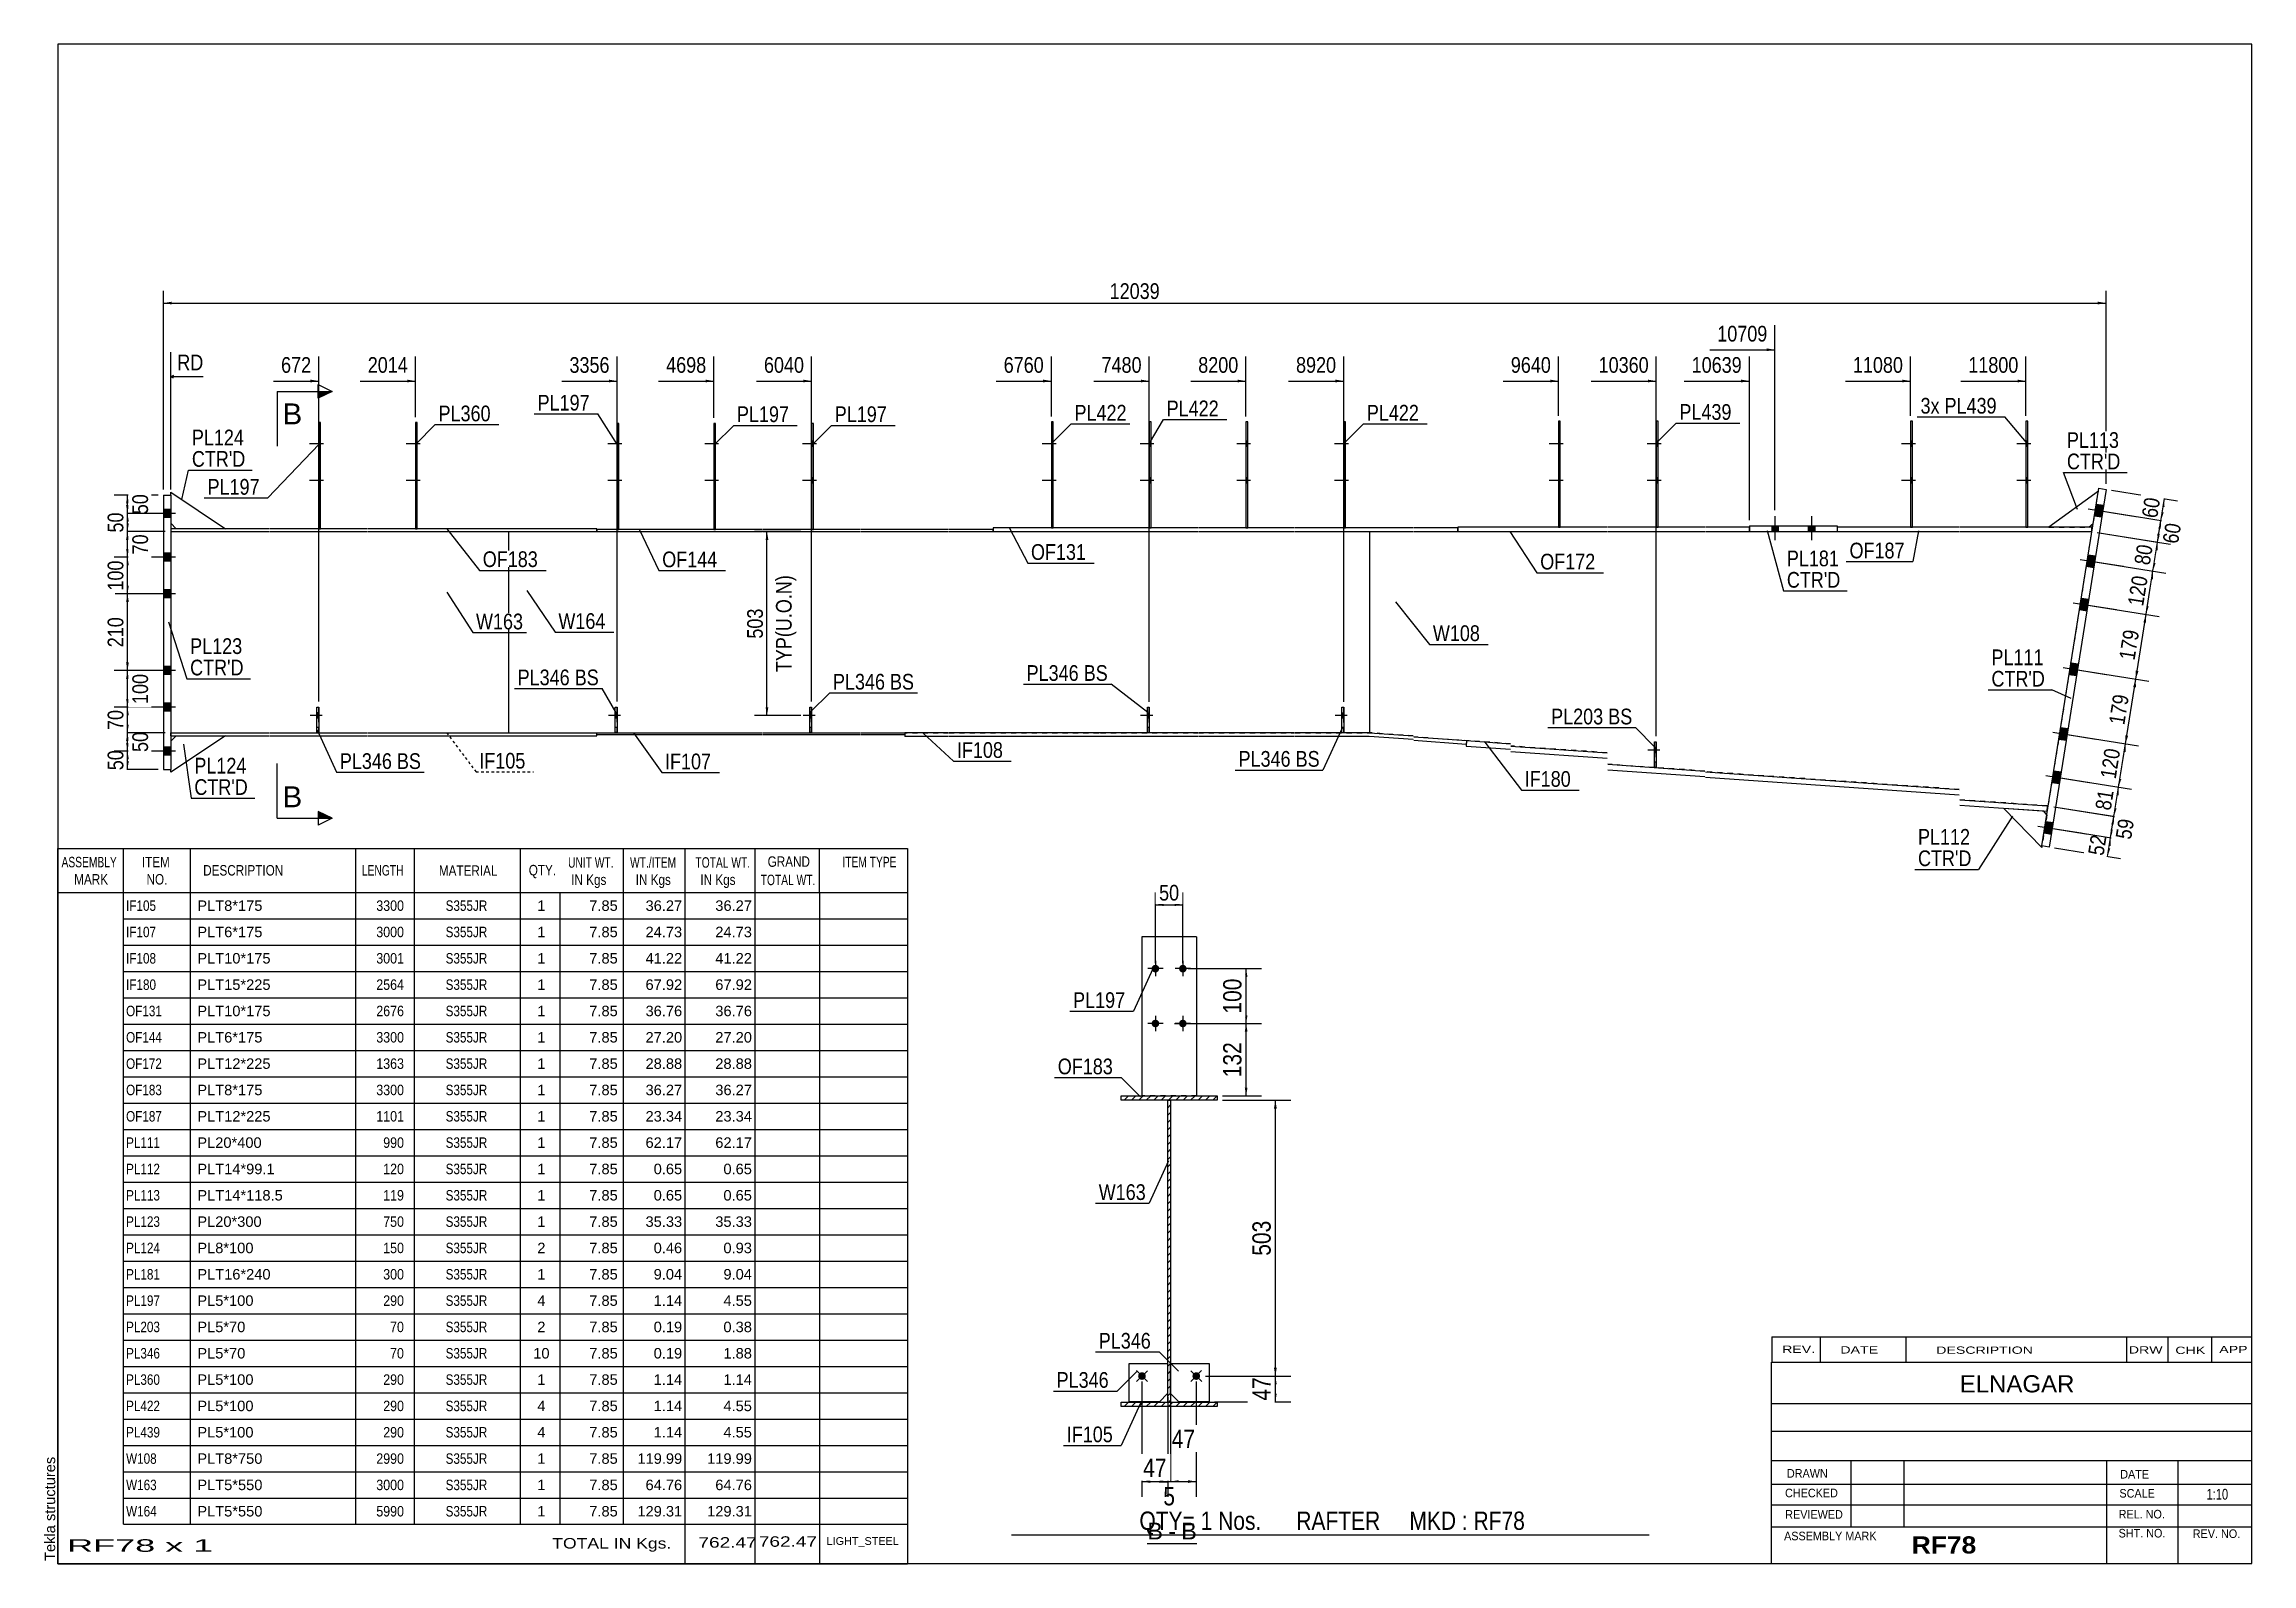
# Model space of a CAD drawing. Header units: millimetres. Extents: x -23 to 379, y -170 to 107.
import ezdxf

# ---------------------------------------------------------------- set-up
doc = ezdxf.new("R2010")
doc.units = ezdxf.units.MM
for name, pattern in [('DXK_LINE_DOT1', [1.8814, 0.9407, -0.9407]), ('DXK_LINE_DOT2', [3.9198, 1.9599, -1.9599]), ('DXK_LINE_DOT4', [0.9408, 0.4704, -0.4704])]:
    doc.linetypes.add(name, pattern=pattern)
doc.styles.add('Arial', font='ARIAL.TTF', dxfattribs={"height": 0.2})
doc.styles.add('Arial Bold', font='ARIALBD.TTF', dxfattribs={"height": 0.2})
doc.styles.add('Arial Narrow', font='ARIALN.TTF', dxfattribs={"height": 0.2})

# ---------------------------------------------------------------- blocks, each defined once
blk = doc.blocks.new('Unknown-623588215-1210')
at = {"color": 5, "linetype": 'Continuous'}
for p, q in [((379.42, 107.2), (-20.58, 107.2)), ((-20.58, 107.2), (-20.58, -169.8)), ((379.42, -169.8), (379.42, 107.2)), ((-20.58, -169.8), (379.42, -169.8))]:
    blk.add_line(p, q, dxfattribs=at)
at = {"color": 174, "linetype": 'Continuous', "style": 'Arial'}
blk.add_text('Tekla structures', height=1.9102, rotation=90, dxfattribs=at).set_placement((-21.08, -169.3))
blk = doc.blocks.new('Unknown-623588215-15 - 1229')
at = {"color": 7, "linetype": 'Continuous'}
blk.add_line((178.04, -166.13), (187.07, -166.13), dxfattribs=at)
at = {"color": 0, "linetype": 'Continuous'}
blk.add_wipeout([(180.88, -165.38), (180.88, -162.18), (178.04, -162.18), (178.04, -165.38)], dxfattribs=at)
blk.add_wipeout([(183.26, -165.38), (183.26, -162.18), (181.84, -162.18), (181.84, -165.38)], dxfattribs=at)
at = {"color": 96, "linetype": 'Continuous', "style": 'Arial'}
blk.add_text('B', height=3.06, dxfattribs=at).set_placement((178.04, -165.38))
at = {"color": 0, "linetype": 'Continuous'}
blk.add_wipeout([(187.07, -165.38), (187.07, -162.18), (184.22, -162.18), (184.22, -165.38)], dxfattribs=at)
at = {"color": 96, "linetype": 'Continuous', "style": 'Arial'}
for s, p in [('-', (181.84, -165.38)), ('B', (184.22, -165.38))]:
    blk.add_text(s, height=3.06, dxfattribs=at).set_placement(p)
blk = doc.blocks.new('Part-623588215-1665 - 1490')
at = {"color": 2, "linetype": 'Continuous'}
for p, q in [((341.16, -38.95), (351.52, 26.23)), ((352.84, 26.02), (342.47, -39.16)), ((351.52, 26.23), (352.84, 26.02)), ((342.47, -39.16), (341.16, -38.95))]:
    blk.add_line(p, q, dxfattribs=at)
blk = doc.blocks.new('Bolt-623588215-2163 - 1490')
at = {"color": 3, "linetype": 'DXK_LINE_DOT2'}
for p, q in [((117.48, -15.18), (115.28, -15.18)), ((116.84, -14.71), (116.51, -14.71)), ((116.84, -15.65), (116.51, -15.65))]:
    blk.add_line(p, q, dxfattribs=at)
blk = doc.blocks.new('Part-623588215-1497 - 1490')
at = {"color": 2, "linetype": 'Continuous'}
for p, q in [((18, 18.87), (0, 18.87)), ((0, 18.33), (18, 18.33)), ((35.83, 18.87), (18.1, 18.87)), ((18.1, 18.33), (35.83, 18.33)), ((53.47, 18.87), (35.93, 18.87)), ((35.93, 18.33), (53.47, 18.33)), ((69.57, 18.87), (53.57, 18.87)), ((53.57, 18.33), (69.57, 18.33)), ((77.67, 18.87), (69.67, 18.87)), ((69.67, 18.33), (77.67, 18.33)), ((77.67, 18.33), (77.67, 18.87))]:
    blk.add_line(p, q, dxfattribs=at)
at = {"color": 7, "linetype": 'DXK_LINE_DOT1'}
blk.add_line((0, 18.87), (0, 18.33), dxfattribs=at)
blk = doc.blocks.new('Part-623588215-1590 - 1490')
at = {"color": 2, "linetype": 'Continuous'}
blk.add_line((61.57, 18.33), (61.57, -18.33), dxfattribs=at)
at = {"color": 7, "linetype": 'DXK_LINE_DOT1'}
for p, q in [((61.57, 18.33), (69.57, 18.33)), ((69.67, 18.33), (90.24, 18.33)), ((90.34, 18.33), (107.88, 18.33)), ((107.98, 18.33), (125.71, 18.33)), ((125.81, 18.33), (141.81, 18.33)), ((141.91, 18.33), (169.42, 18.33)), ((169.52, 18.33), (187.25, 18.33)), ((187.35, 18.33), (204.88, 18.33)), ((204.98, 18.33), (218.54, 18.33)), ((218.54, 18.33), (218.54, -18.33)), ((61.57, -18.33), (69.57, -18.33)), ((69.67, -18.33), (90.24, -18.33)), ((90.34, -18.33), (107.88, -18.33)), ((107.98, -18.33), (125.71, -18.33)), ((125.81, -18.33), (141.81, -18.33)), ((141.91, -18.33), (169.42, -18.33)), ((169.52, -18.33), (187.25, -18.33)), ((187.35, -18.33), (204.88, -18.33)), ((204.98, -18.33), (218.54, -18.33))]:
    blk.add_line(p, q, dxfattribs=at)
blk = doc.blocks.new('Part-623588215-1519 - 1490')
at = {"color": 2, "linetype": 'Continuous'}
for p, q in [((149.91, 19), (149.91, 18.33)), ((169.42, 19), (149.91, 19)), ((149.91, 18.33), (169.42, 18.33)), ((187.25, 19), (169.52, 19)), ((169.52, 18.33), (187.25, 18.33)), ((204.88, 19), (187.35, 19)), ((187.35, 18.33), (204.88, 18.33)), ((226.54, 19), (204.98, 19)), ((204.98, 18.33), (226.54, 18.33)), ((234.64, 19), (226.64, 19)), ((226.64, 18.33), (234.64, 18.33))]:
    blk.add_line(p, q, dxfattribs=at)
at = {"color": 7, "linetype": 'DXK_LINE_DOT1'}
blk.add_line((234.64, 18.33), (234.64, 19), dxfattribs=at)
blk = doc.blocks.new('Part-623588215-1541 - 1490')
at = {"color": 2, "linetype": 'Continuous'}
for p, q in [((77.67, -18.73), (77.67, -18.33)), ((77.67, -18.33), (90.24, -18.33)), ((90.24, -18.73), (77.67, -18.73)), ((90.34, -18.33), (107.88, -18.33)), ((107.88, -18.73), (90.34, -18.73)), ((107.98, -18.33), (125.71, -18.33)), ((125.71, -18.73), (107.98, -18.73)), ((125.81, -18.33), (133.81, -18.33)), ((133.81, -18.73), (125.81, -18.73)), ((133.81, -18.33), (133.81, -18.73))]:
    blk.add_line(p, q, dxfattribs=at)
blk = doc.blocks.new('Part-623588215-1992 - 1490')
at = {"color": 7, "linetype": 'DXK_LINE_DOT1'}
for p, q in [((116.51, -18.31), (116.51, -13.65)), ((116.51, -13.65), (116.84, -13.65)), ((116.84, -18.31), (116.84, -13.65)), ((116.51, -17.31), (116.84, -17.31)), ((116.84, -18.31), (116.51, -18.31))]:
    blk.add_line(p, q, dxfattribs=at)
blk = doc.blocks.new('Bolt-623588215-2169 - 1490')
at = {"linetype": 'Continuous'}
for points in [[(44.93, 33.87), (44.93, 34.8), (44.6, 34.8), (44.6, 33.87)], [(44.93, 33.87), (44.93, 34.8), (44.6, 34.8), (44.6, 33.87)], [(44.93, 27.2), (44.93, 28.13), (44.6, 28.13), (44.6, 27.2)], [(44.93, 27.2), (44.93, 28.13), (44.6, 28.13), (44.6, 27.2)]]:
    blk.add_hatch(color=3, dxfattribs=at).paths.add_polyline_path(points)
at = {"color": 3, "linetype": 'Continuous'}
for p, q in [((45.47, 34.33), (42.93, 34.33)), ((45.47, 34.33), (42.93, 34.33)), ((44.93, 34.8), (44.6, 34.8)), ((44.93, 34.8), (44.6, 34.8)), ((44.93, 33.87), (44.6, 33.87)), ((44.93, 33.87), (44.6, 33.87)), ((45.47, 27.67), (42.93, 27.67)), ((45.47, 27.67), (42.93, 27.67)), ((44.93, 28.13), (44.6, 28.13)), ((44.93, 28.13), (44.6, 28.13)), ((44.93, 27.2), (44.6, 27.2)), ((44.93, 27.2), (44.6, 27.2))]:
    blk.add_line(p, q, dxfattribs=at)
blk = doc.blocks.new('Part-623588215-1948 - 1490')
at = {"color": 2, "linetype": 'Continuous'}
for p, q in [((236.24, -19.77), (236.17, -20.77)), ((236.24, -19.77), (244.24, -20.33)), ((236.17, -20.77), (244.24, -21.33)), ((244.34, -20.75), (261.88, -21.97)), ((244.34, -21.75), (261.88, -22.97)), ((261.98, -24.08), (279.71, -25.31)), ((261.98, -25.08), (279.71, -26.31)), ((279.81, -25.43), (326.08, -28.66)), ((279.81, -26.44), (326.08, -29.66)), ((326.18, -30.54), (342.09, -31.65)), ((326.18, -31.54), (342.02, -32.65)), ((342.09, -31.65), (342.02, -32.65))]:
    blk.add_line(p, q, dxfattribs=at)
blk = doc.blocks.new('Part-623588215-1884 - 1490')
at = {"color": 2, "linetype": 'Continuous'}
for p, q in [((44.93, 38.2), (44.6, 38.2)), ((44.6, 38.2), (44.6, 18.87)), ((44.93, 18.87), (44.93, 38.2))]:
    blk.add_line(p, q, dxfattribs=at)
at = {"color": 7, "linetype": 'DXK_LINE_DOT1'}
blk.add_line((44.6, 18.87), (44.93, 18.87), dxfattribs=at)
blk = doc.blocks.new('Part-623588215-1563 - 1490')
at = {"color": 2, "linetype": 'Continuous'}
for p, q in [((77.67, 18.73), (77.67, 18.33)), ((90.24, 18.73), (77.67, 18.73)), ((77.67, 18.33), (90.24, 18.33)), ((107.88, 18.73), (90.34, 18.73)), ((90.34, 18.33), (107.88, 18.33)), ((125.71, 18.73), (107.98, 18.73)), ((107.98, 18.33), (125.71, 18.33)), ((141.81, 18.73), (125.81, 18.73)), ((125.81, 18.33), (141.81, 18.33)), ((149.91, 18.73), (141.91, 18.73)), ((141.91, 18.33), (149.91, 18.33)), ((149.91, 18.33), (149.91, 18.73))]:
    blk.add_line(p, q, dxfattribs=at)
blk = doc.blocks.new('Part-623588215-1568 - 1490')
at = {"color": 2, "linetype": 'Continuous'}
for p, q in [((0, -18.33), (18, -18.33)), ((0, -18.87), (18, -18.87)), ((18.1, -18.33), (35.83, -18.33)), ((18.1, -18.87), (35.83, -18.87)), ((35.93, -18.33), (53.47, -18.33)), ((35.93, -18.87), (53.47, -18.87)), ((53.57, -18.33), (69.57, -18.33)), ((53.57, -18.87), (69.57, -18.87)), ((69.67, -18.33), (77.67, -18.33)), ((69.67, -18.87), (77.67, -18.87)), ((77.67, -18.87), (77.67, -18.33))]:
    blk.add_line(p, q, dxfattribs=at)
at = {"color": 7, "linetype": 'DXK_LINE_DOT1'}
blk.add_line((0, -18.87), (0, -18.33), dxfattribs=at)
blk = doc.blocks.new('Part-623588215-2076 - 1490')
at = {"color": 7, "linetype": 'DXK_LINE_DOT1'}
for p, q in [((0, 18.33), (0, -18.33)), ((0, 18.33), (18, 18.33)), ((18.1, 18.33), (35.83, 18.33)), ((35.93, 18.33), (53.47, 18.33)), ((53.57, 18.33), (61.57, 18.33)), ((0, -18.33), (18, -18.33)), ((18.1, -18.33), (35.83, -18.33)), ((35.93, -18.33), (53.47, -18.33)), ((53.57, -18.33), (61.57, -18.33))]:
    blk.add_line(p, q, dxfattribs=at)
at = {"color": 2, "linetype": 'Continuous'}
blk.add_line((61.57, 18.33), (61.57, -18.33), dxfattribs=at)
blk = doc.blocks.new('Bolt-623588215-2082 - 1490')
at = {"linetype": 'Continuous'}
for points in [[(27.3, 33.87), (27.3, 34.8), (26.97, 34.8), (26.97, 33.87)], [(27.3, 33.87), (27.3, 34.8), (26.97, 34.8), (26.97, 33.87)], [(27.3, 27.2), (27.3, 28.13), (26.97, 28.13), (26.97, 27.2)], [(27.3, 27.2), (27.3, 28.13), (26.97, 28.13), (26.97, 27.2)]]:
    blk.add_hatch(color=3, dxfattribs=at).paths.add_polyline_path(points)
at = {"color": 3, "linetype": 'Continuous'}
for p, q in [((27.83, 34.33), (25.3, 34.33)), ((27.83, 34.33), (25.3, 34.33)), ((27.3, 34.8), (26.97, 34.8)), ((27.3, 34.8), (26.97, 34.8)), ((27.3, 33.87), (26.97, 33.87)), ((27.3, 33.87), (26.97, 33.87)), ((27.83, 27.67), (25.3, 27.67)), ((27.83, 27.67), (25.3, 27.67)), ((27.3, 28.13), (26.97, 28.13)), ((27.3, 28.13), (26.97, 28.13)), ((27.3, 27.2), (26.97, 27.2)), ((27.3, 27.2), (26.97, 27.2))]:
    blk.add_line(p, q, dxfattribs=at)
blk = doc.blocks.new('Part-623588215-1612 - 1490')
at = {"color": 2, "linetype": 'Continuous'}
for p, q in [((244.24, 19.13), (234.64, 19.13)), ((234.64, 19.13), (234.64, 18.33)), ((234.64, 18.33), (244.24, 18.33)), ((261.88, 19.13), (244.34, 19.13)), ((244.34, 18.33), (261.88, 18.33)), ((279.71, 19.13), (261.98, 19.13)), ((261.98, 18.33), (279.71, 18.33)), ((287.81, 19.13), (279.81, 19.13)), ((279.81, 18.33), (287.81, 18.33))]:
    blk.add_line(p, q, dxfattribs=at)
at = {"color": 7, "linetype": 'DXK_LINE_DOT1'}
blk.add_line((287.81, 18.33), (287.81, 19.13), dxfattribs=at)
blk = doc.blocks.new('Part-623588215-1694 - 1490')
at = {"color": 2, "linetype": 'Continuous'}
for p, q in [((341.11, -39.25), (334.18, -32.11)), ((341.49, -32.62), (334.18, -32.11)), ((342.05, -33.32), (341.49, -32.62)), ((341.16, -38.95), (341.11, -39.25))]:
    blk.add_line(p, q, dxfattribs=at)
at = {"color": 7, "linetype": 'DXK_LINE_DOT1'}
blk.add_line((342.05, -33.32), (341.16, -38.95), dxfattribs=at)
blk = doc.blocks.new('Part-623588215-2024 - 1490')
at = {"color": 2, "linetype": 'Continuous'}
for p, q in [((178.72, 38.33), (178.38, 38.33)), ((178.38, 38.33), (178.38, 19)), ((178.72, 19), (178.72, 38.33))]:
    blk.add_line(p, q, dxfattribs=at)
at = {"color": 7, "linetype": 'DXK_LINE_DOT1'}
blk.add_line((178.38, 19), (178.72, 19), dxfattribs=at)
blk = doc.blocks.new('Part-623588215-1916 - 1490')
at = {"color": 2, "linetype": 'Continuous'}
for p, q in [((253.34, 38.47), (253.01, 38.47)), ((253.01, 38.47), (253.01, 19.13)), ((253.34, 19.13), (253.34, 38.47))]:
    blk.add_line(p, q, dxfattribs=at)
at = {"color": 7, "linetype": 'DXK_LINE_DOT1'}
blk.add_line((253.01, 19.13), (253.34, 19.13), dxfattribs=at)
blk = doc.blocks.new('Part-623588215-1723 - 1490')
at = {"color": 2, "linetype": 'Continuous'}
for p, q in [((351.44, 25.72), (342.39, 19.13)), ((349.73, 19.13), (350.5, 19.79))]:
    blk.add_line(p, q, dxfattribs=at)
at = {"color": 7, "linetype": 'DXK_LINE_DOT1'}
for p, q in [((350.5, 19.79), (351.44, 25.72)), ((342.39, 19.13), (349.73, 19.13))]:
    blk.add_line(p, q, dxfattribs=at)
blk = doc.blocks.new('Part-623588215-1752 - 1490')
at = {"color": 2, "linetype": 'Continuous'}
for p, q in [((-1.33, 25), (0, 25)), ((-1.33, 25), (-1.33, -25)), ((0, 25), (0, -25)), ((-1.33, -25), (0, -25))]:
    blk.add_line(p, q, dxfattribs=at)
blk = doc.blocks.new('Part-623588215-1781 - 1490')
at = {"color": 2, "linetype": 'Continuous'}
for p, q in [((0, 25), (0, 25.53)), ((0, 25.53), (10, 18.87)), ((0, 19.87), (1, 18.87))]:
    blk.add_line(p, q, dxfattribs=at)
at = {"color": 7, "linetype": 'DXK_LINE_DOT1'}
for p, q in [((0, 25), (0, 19.87)), ((10, 18.87), (1, 18.87))]:
    blk.add_line(p, q, dxfattribs=at)
blk = doc.blocks.new('Part-623588215-1921 - 1490')
at = {"color": 2, "linetype": 'Continuous'}
for p, q in [((317.54, 38.47), (317.21, 38.47)), ((317.21, 38.47), (317.21, 19.13)), ((317.54, 19.13), (317.54, 38.47))]:
    blk.add_line(p, q, dxfattribs=at)
at = {"color": 7, "linetype": 'DXK_LINE_DOT1'}
blk.add_line((317.21, 19.13), (317.54, 19.13), dxfattribs=at)
blk = doc.blocks.new('Part-623588215-1786 - 1490')
at = {"color": 2, "linetype": 'Continuous'}
for p, q in [((10, -18.87), (0, -25.53)), ((1, -18.87), (0, -19.87)), ((0, -25.53), (0, -25))]:
    blk.add_line(p, q, dxfattribs=at)
at = {"color": 7, "linetype": 'DXK_LINE_DOT1'}
for p, q in [((0, -19.87), (0, -25)), ((1, -18.87), (10, -18.87))]:
    blk.add_line(p, q, dxfattribs=at)
blk = doc.blocks.new('Part-623588215-1808 - 1490')
at = {"color": 2, "linetype": 'Continuous'}
for p, q in [((287.81, 19.4), (287.81, 18.33)), ((287.81, 19.4), (303.81, 19.4)), ((287.81, 18.33), (303.81, 18.33)), ((303.81, 19.4), (303.81, 18.33))]:
    blk.add_line(p, q, dxfattribs=at)
blk = doc.blocks.new('Part-623588215-1813 - 1490')
at = {"color": 2, "linetype": 'Continuous'}
for p, q in [((326.08, 19.13), (303.81, 19.13)), ((303.81, 18.33), (326.08, 18.33)), ((350.27, 19.13), (326.18, 19.13)), ((326.18, 18.33), (350.27, 18.33)), ((350.27, 18.33), (350.27, 19.13))]:
    blk.add_line(p, q, dxfattribs=at)
at = {"color": 7, "linetype": 'DXK_LINE_DOT1'}
blk.add_line((303.81, 19.13), (303.81, 18.33), dxfattribs=at)
blk = doc.blocks.new('Part-623588215-1835 - 1490')
at = {"color": 2, "linetype": 'Continuous'}
for p, q in [((218.54, 18.33), (218.54, -18.33)), ((342.09, -31.65), (342.31, -31.67))]:
    blk.add_line(p, q, dxfattribs=at)
at = {"color": 7, "linetype": 'DXK_LINE_DOT1'}
for p, q in [((218.54, 18.33), (226.54, 18.33)), ((226.64, 18.33), (244.24, 18.33)), ((244.34, 18.33), (261.88, 18.33)), ((261.98, 18.33), (279.71, 18.33)), ((279.81, 18.33), (326.08, 18.33)), ((326.18, 18.33), (350.27, 18.33)), ((342.31, -31.67), (350.27, 18.33)), ((226.54, -18.89), (218.54, -18.33)), ((244.24, -20.33), (226.64, -19.1)), ((261.88, -21.97), (244.34, -20.75)), ((279.71, -25.31), (261.98, -24.08)), ((326.08, -28.66), (279.81, -25.43)), ((342.09, -31.65), (326.18, -30.54))]:
    blk.add_line(p, q, dxfattribs=at)
blk = doc.blocks.new('Part-623588215-1840 - 1490')
at = {"color": 2, "linetype": 'Continuous'}
for p, q in [((81.71, 38.07), (81.38, 38.07)), ((81.38, 38.07), (81.38, 18.73)), ((81.71, 18.73), (81.71, 38.07))]:
    blk.add_line(p, q, dxfattribs=at)
at = {"color": 7, "linetype": 'DXK_LINE_DOT1'}
blk.add_line((81.38, 18.73), (81.71, 18.73), dxfattribs=at)
blk = doc.blocks.new('Part-623588215-1926 - 1490')
at = {"color": 2, "linetype": 'Continuous'}
for p, q in [((338.57, 38.47), (338.24, 38.47)), ((338.24, 38.47), (338.24, 19.13)), ((338.57, 19.13), (338.57, 38.47))]:
    blk.add_line(p, q, dxfattribs=at)
at = {"color": 7, "linetype": 'DXK_LINE_DOT1'}
blk.add_line((338.24, 19.13), (338.57, 19.13), dxfattribs=at)
blk = doc.blocks.new('Part-623588215-1862 - 1490')
at = {"color": 2, "linetype": 'Continuous'}
for p, q in [((117.18, 38.07), (116.84, 38.07)), ((116.84, 38.07), (116.84, 18.73)), ((117.18, 18.73), (117.18, 38.07))]:
    blk.add_line(p, q, dxfattribs=at)
at = {"color": 7, "linetype": 'DXK_LINE_DOT1'}
blk.add_line((116.84, 18.73), (117.18, 18.73), dxfattribs=at)
blk = doc.blocks.new('Bolt-623588215-2077 - 1490')
at = {"linetype": 'Continuous'}
for points in [[(351.06, 23.34), (350.73, 21.23), (352.04, 21.02), (352.38, 23.13)], [(351.06, 23.34), (350.73, 21.23), (352.04, 21.02), (352.38, 23.13)], [(349.6, 14.12), (349.26, 12.01), (350.58, 11.8), (350.91, 13.91)], [(349.6, 14.12), (349.26, 12.01), (350.58, 11.8), (350.91, 13.91)], [(348.34, 6.22), (348, 4.11), (349.32, 3.9), (349.66, 6.01)], [(348.34, 6.22), (348, 4.11), (349.32, 3.9), (349.66, 6.01)], [(346.46, -5.58), (346.13, -7.68), (347.45, -7.89), (347.78, -5.79)], [(346.46, -5.58), (346.13, -7.68), (347.45, -7.89), (347.78, -5.79)], [(344.59, -17.37), (344.25, -19.48), (345.57, -19.69), (345.9, -17.58)], [(344.59, -17.37), (344.25, -19.48), (345.57, -19.69), (345.9, -17.58)], [(343.33, -25.27), (343, -27.38), (344.31, -27.59), (344.65, -25.48)], [(343.33, -25.27), (343, -27.38), (344.31, -27.59), (344.65, -25.48)], [(341.87, -34.49), (341.53, -36.6), (342.85, -36.81), (343.18, -34.7)], [(341.87, -34.49), (341.53, -36.6), (342.85, -36.81), (343.18, -34.7)]]:
    blk.add_hatch(color=3, dxfattribs=at).paths.add_polyline_path(points)
at = {"color": 3, "linetype": 'Continuous'}
for p, q in [((349.59, 22.49), (357.48, 21.24)), ((349.59, 22.49), (357.48, 21.24)), ((350.73, 21.23), (352.04, 21.02)), ((350.73, 21.23), (352.04, 21.02)), ((351.06, 23.34), (352.38, 23.13)), ((351.06, 23.34), (352.38, 23.13)), ((348.13, 13.27), (356.01, 12.02)), ((348.13, 13.27), (356.01, 12.02)), ((349.6, 14.12), (350.91, 13.91)), ((349.6, 14.12), (350.91, 13.91)), ((349.26, 12.01), (350.58, 11.8)), ((349.26, 12.01), (350.58, 11.8)), ((346.87, 5.37), (354.76, 4.12)), ((346.87, 5.37), (354.76, 4.12)), ((348, 4.11), (349.32, 3.9)), ((348, 4.11), (349.32, 3.9)), ((348.34, 6.22), (349.66, 6.01)), ((348.34, 6.22), (349.66, 6.01)), ((345, -6.42), (352.88, -7.68)), ((345, -6.42), (352.88, -7.68)), ((346.13, -7.68), (347.45, -7.89)), ((346.13, -7.68), (347.45, -7.89)), ((346.46, -5.58), (347.78, -5.79)), ((346.46, -5.58), (347.78, -5.79)), ((343.12, -18.22), (351, -19.47)), ((343.12, -18.22), (351, -19.47)), ((344.25, -19.48), (345.57, -19.69)), ((344.25, -19.48), (345.57, -19.69)), ((344.59, -17.37), (345.9, -17.58)), ((344.59, -17.37), (345.9, -17.58)), ((341.86, -26.12), (349.75, -27.37)), ((341.86, -26.12), (349.75, -27.37)), ((343, -27.38), (344.31, -27.59)), ((343, -27.38), (344.31, -27.59)), ((343.33, -25.27), (344.65, -25.48)), ((343.33, -25.27), (344.65, -25.48)), ((340.4, -35.34), (348.28, -36.59)), ((340.4, -35.34), (348.28, -36.59)), ((341.87, -34.49), (343.18, -34.7)), ((341.87, -34.49), (343.18, -34.7)), ((341.53, -36.6), (342.85, -36.81)), ((341.53, -36.6), (342.85, -36.81))]:
    blk.add_line(p, q, dxfattribs=at)
blk = doc.blocks.new('Part-623588215-1894 - 1490')
at = {"color": 2, "linetype": 'Continuous'}
for p, q in [((196.35, 38.33), (196.02, 38.33)), ((196.02, 38.33), (196.02, 19)), ((196.35, 19), (196.35, 38.33))]:
    blk.add_line(p, q, dxfattribs=at)
at = {"color": 7, "linetype": 'DXK_LINE_DOT1'}
blk.add_line((196.02, 19), (196.35, 19), dxfattribs=at)
blk = doc.blocks.new('Part-623588215-2034 - 1490')
at = {"color": 2, "linetype": 'Continuous'}
for p, q in [((178.05, -18.33), (178.05, -13.67)), ((178.05, -13.67), (178.38, -13.67)), ((178.38, -13.67), (178.38, -18.33))]:
    blk.add_line(p, q, dxfattribs=at)
blk = doc.blocks.new('Part-623588215-1970 - 1490')
at = {"color": 2, "linetype": 'Continuous'}
for p, q in [((141.81, -18.33), (133.81, -18.33)), ((133.81, -18.33), (133.81, -19)), ((141.81, -19), (133.81, -19)), ((169.42, -18.33), (141.91, -18.33)), ((169.42, -19), (141.91, -19)), ((187.25, -18.33), (169.52, -18.33)), ((187.25, -19), (169.52, -19)), ((204.88, -18.33), (187.35, -18.33)), ((204.88, -19), (187.35, -19)), ((218.54, -18.33), (204.98, -18.33)), ((218.52, -19), (204.98, -19)), ((226.54, -19.56), (218.52, -19)), ((218.54, -18.33), (226.54, -18.89)), ((226.64, -19.1), (236.24, -19.77)), ((236.2, -20.44), (226.64, -19.77))]:
    blk.add_line(p, q, dxfattribs=at)
at = {"color": 7, "linetype": 'DXK_LINE_DOT1'}
blk.add_line((236.24, -19.77), (236.2, -20.44), dxfattribs=at)
blk = doc.blocks.new('Part-623588215-2014 - 1490')
at = {"color": 2, "linetype": 'Continuous'}
for p, q in [((116.51, -18.31), (116.51, -13.65)), ((116.51, -13.65), (116.84, -13.65)), ((116.84, -13.65), (116.84, -18.31)), ((116.84, -18.31), (116.51, -18.31))]:
    blk.add_line(p, q, dxfattribs=at)
blk = doc.blocks.new('Part-623588215-2019 - 1490')
at = {"color": 2, "linetype": 'Continuous'}
for p, q in [((160.88, 38.33), (160.55, 38.33)), ((160.55, 38.33), (160.55, 19)), ((160.88, 19), (160.88, 38.33))]:
    blk.add_line(p, q, dxfattribs=at)
at = {"color": 7, "linetype": 'DXK_LINE_DOT1'}
blk.add_line((160.55, 19), (160.88, 19), dxfattribs=at)
blk = doc.blocks.new('Part-623588215-2097 - 1490')
at = {"color": 2, "linetype": 'Continuous'}
for p, q in [((27.3, 38.2), (26.97, 38.2)), ((26.97, 38.2), (26.97, 18.87)), ((27.3, 18.87), (27.3, 38.2))]:
    blk.add_line(p, q, dxfattribs=at)
at = {"color": 7, "linetype": 'DXK_LINE_DOT1'}
blk.add_line((26.97, 18.87), (27.3, 18.87), dxfattribs=at)
blk = doc.blocks.new('Part-623588215-2029 - 1490')
at = {"color": 7, "linetype": 'DXK_LINE_DOT1'}
for p, q in [((178.05, -18.33), (178.05, -13.67)), ((178.05, -13.67), (178.38, -13.67)), ((178.38, -18.33), (178.38, -13.67)), ((178.05, -17.33), (178.38, -17.33))]:
    blk.add_line(p, q, dxfattribs=at)
blk = doc.blocks.new('Bolt-623588215-2078 - 1490')
at = {"linetype": 'Continuous'}
for points in [[(-1.33, 22.4), (-1.33, 20.93), (0, 20.93), (0, 22.4)], [(-1.33, 22.4), (-1.33, 20.93), (0, 20.93), (0, 22.4)], [(-1.33, 14.4), (-1.33, 12.93), (0, 12.93), (0, 14.4)], [(-1.33, 14.4), (-1.33, 12.93), (0, 12.93), (0, 14.4)], [(-1.33, 7.73), (-1.33, 6.27), (0, 6.27), (0, 7.73)], [(-1.33, 7.73), (-1.33, 6.27), (0, 6.27), (0, 7.73)], [(-1.33, -6.27), (-1.33, -7.73), (0, -7.73), (0, -6.27)], [(-1.33, -6.27), (-1.33, -7.73), (0, -7.73), (0, -6.27)], [(-1.33, -12.93), (-1.33, -14.4), (0, -14.4), (0, -12.93)], [(-1.33, -12.93), (-1.33, -14.4), (0, -14.4), (0, -12.93)], [(-1.33, -20.93), (-1.33, -22.4), (0, -22.4), (0, -20.93)], [(-1.33, -20.93), (-1.33, -22.4), (0, -22.4), (0, -20.93)]]:
    blk.add_hatch(color=3, dxfattribs=at).paths.add_polyline_path(points)
at = {"color": 3, "linetype": 'Continuous'}
for p, q in [((0.89, 21.67), (-5.33, 21.67)), ((0.89, 21.67), (-5.33, 21.67)), ((0, 22.4), (-1.33, 22.4)), ((0, 22.4), (-1.33, 22.4)), ((0, 20.93), (-1.33, 20.93)), ((0, 20.93), (-1.33, 20.93)), ((0.89, 13.67), (-5.33, 13.67)), ((0.89, 13.67), (-5.33, 13.67)), ((0, 14.4), (-1.33, 14.4)), ((0, 14.4), (-1.33, 14.4)), ((0, 12.93), (-1.33, 12.93)), ((0, 12.93), (-1.33, 12.93)), ((0.89, 7), (-5.33, 7)), ((0.89, 7), (-5.33, 7)), ((0, 7.73), (-1.33, 7.73)), ((0, 7.73), (-1.33, 7.73)), ((0, 6.27), (-1.33, 6.27)), ((0, 6.27), (-1.33, 6.27)), ((0.89, -7), (-5.33, -7)), ((0.89, -7), (-5.33, -7)), ((0, -6.27), (-1.33, -6.27)), ((0, -6.27), (-1.33, -6.27)), ((0, -7.73), (-1.33, -7.73)), ((0, -7.73), (-1.33, -7.73)), ((0.89, -13.67), (-5.33, -13.67)), ((0.89, -13.67), (-5.33, -13.67)), ((0, -12.93), (-1.33, -12.93)), ((0, -12.93), (-1.33, -12.93)), ((0, -14.4), (-1.33, -14.4)), ((0, -14.4), (-1.33, -14.4)), ((0.89, -21.67), (-5.33, -21.67)), ((0.89, -21.67), (-5.33, -21.67)), ((0, -20.93), (-1.33, -20.93)), ((0, -20.93), (-1.33, -20.93)), ((0, -22.4), (-1.33, -22.4)), ((0, -22.4), (-1.33, -22.4))]:
    blk.add_line(p, q, dxfattribs=at)
blk = doc.blocks.new('Bolt-623588215-2080 - 1490')
at = {"linetype": 'Continuous'}
blk.add_hatch(color=3, dxfattribs=at).paths.add_polyline_path([(26.97, -15.65), (26.97, -14.71), (26.63, -14.71), (26.63, -15.65)])
at = {"color": 3, "linetype": 'Continuous'}
for p, q in [((27.6, -15.18), (25.4, -15.18)), ((26.97, -14.71), (26.63, -14.71)), ((26.97, -15.65), (26.63, -15.65))]:
    blk.add_line(p, q, dxfattribs=at)
blk = doc.blocks.new('Bolt-623588215-2081 - 1490')
at = {"color": 3, "linetype": 'DXK_LINE_DOT2'}
for p, q in [((27.6, -15.18), (25.4, -15.18)), ((26.97, -14.71), (26.63, -14.71)), ((26.97, -15.65), (26.63, -15.65))]:
    blk.add_line(p, q, dxfattribs=at)
blk = doc.blocks.new('Part-623588215-9178 - 1490')
at = {"color": 2, "linetype": 'Continuous'}
for p, q in [((213.52, -18.33), (213.52, -13.67)), ((213.52, -13.67), (213.85, -13.67)), ((213.85, -13.67), (213.85, -18.33))]:
    blk.add_line(p, q, dxfattribs=at)
blk = doc.blocks.new('Part-623588215-2087 - 1490')
at = {"color": 2, "linetype": 'Continuous'}
for p, q in [((26.63, -18.31), (26.63, -13.65)), ((26.63, -13.65), (26.97, -13.65)), ((26.97, -13.65), (26.97, -18.31)), ((26.97, -18.31), (26.63, -18.31))]:
    blk.add_line(p, q, dxfattribs=at)
at = {"color": 7, "linetype": 'DXK_LINE_DOT1'}
blk.add_line((26.63, -17.31), (26.97, -17.31), dxfattribs=at)
blk = doc.blocks.new('Part-623588215-2092 - 1490')
at = {"color": 7, "linetype": 'DXK_LINE_DOT1'}
for p, q in [((26.63, -18.31), (26.63, -13.65)), ((26.63, -13.65), (26.97, -13.65)), ((26.97, -18.31), (26.97, -13.65)), ((26.97, -18.31), (26.63, -18.31))]:
    blk.add_line(p, q, dxfattribs=at)
blk = doc.blocks.new('Bolt-623588215-2153 - 1490')
at = {"linetype": 'Continuous'}
for points in [[(291.88, 18.33), (293.08, 18.33), (293.08, 19.4), (291.88, 19.4)], [(291.88, 18.33), (293.08, 18.33), (293.08, 19.4), (291.88, 19.4)], [(298.54, 18.33), (299.74, 18.33), (299.74, 19.4), (298.54, 19.4)], [(298.54, 18.33), (299.74, 18.33), (299.74, 19.4), (298.54, 19.4)]]:
    blk.add_hatch(color=3, dxfattribs=at).paths.add_polyline_path(points)
at = {"color": 3, "linetype": 'Continuous'}
for p, q in [((292.48, 21.13), (292.48, 16.8)), ((292.48, 21.13), (292.48, 16.8)), ((299.14, 21.13), (299.14, 16.8)), ((299.14, 21.13), (299.14, 16.8)), ((291.88, 19.4), (291.88, 18.33)), ((291.88, 19.4), (291.88, 18.33)), ((293.08, 19.4), (293.08, 18.33)), ((293.08, 19.4), (293.08, 18.33)), ((298.54, 19.4), (298.54, 18.33)), ((298.54, 19.4), (298.54, 18.33)), ((299.74, 19.4), (299.74, 18.33)), ((299.74, 19.4), (299.74, 18.33))]:
    blk.add_line(p, q, dxfattribs=at)
blk = doc.blocks.new('Bolt-623588215-2158 - 1490')
at = {"linetype": 'Continuous'}
blk.add_hatch(color=3, dxfattribs=at).paths.add_polyline_path([(178.38, -15.67), (178.38, -14.73), (178.05, -14.73), (178.05, -15.67)])
at = {"color": 3, "linetype": 'Continuous'}
for p, q in [((179.02, -15.2), (176.82, -15.2)), ((178.38, -14.73), (178.05, -14.73)), ((178.38, -15.67), (178.05, -15.67))]:
    blk.add_line(p, q, dxfattribs=at)
blk = doc.blocks.new('Bolt-623588215-2159 - 1490')
at = {"color": 3, "linetype": 'DXK_LINE_DOT2'}
for p, q in [((179.02, -15.2), (176.82, -15.2)), ((178.38, -14.73), (178.05, -14.73)), ((178.38, -15.67), (178.05, -15.67))]:
    blk.add_line(p, q, dxfattribs=at)
blk = doc.blocks.new('Bolt-623588215-9758 - 1490')
at = {"color": 3, "linetype": 'DXK_LINE_DOT2'}
for p, q in [((271.48, -21.52), (269.28, -21.52)), ((270.84, -21.05), (270.51, -21.05)), ((270.84, -21.98), (270.51, -21.98))]:
    blk.add_line(p, q, dxfattribs=at)
blk = doc.blocks.new('Bolt-623588215-2160 - 1490')
at = {"linetype": 'Continuous'}
for points in [[(178.72, 33.87), (178.72, 34.8), (178.38, 34.8), (178.38, 33.87)], [(178.72, 33.87), (178.72, 34.8), (178.38, 34.8), (178.38, 33.87)], [(178.72, 27.2), (178.72, 28.13), (178.38, 28.13), (178.38, 27.2)], [(178.72, 27.2), (178.72, 28.13), (178.38, 28.13), (178.38, 27.2)]]:
    blk.add_hatch(color=3, dxfattribs=at).paths.add_polyline_path(points)
at = {"color": 3, "linetype": 'Continuous'}
for p, q in [((179.25, 34.33), (176.72, 34.33)), ((179.25, 34.33), (176.72, 34.33)), ((178.72, 34.8), (178.38, 34.8)), ((178.72, 34.8), (178.38, 34.8)), ((178.72, 33.87), (178.38, 33.87)), ((178.72, 33.87), (178.38, 33.87)), ((179.25, 27.67), (176.72, 27.67)), ((179.25, 27.67), (176.72, 27.67)), ((178.72, 28.13), (178.38, 28.13)), ((178.72, 28.13), (178.38, 28.13)), ((178.72, 27.2), (178.38, 27.2)), ((178.72, 27.2), (178.38, 27.2))]:
    blk.add_line(p, q, dxfattribs=at)
blk = doc.blocks.new('Bolt-623588215-2161 - 1490')
at = {"linetype": 'Continuous'}
for points in [[(160.88, 33.87), (160.88, 34.8), (160.55, 34.8), (160.55, 33.87)], [(160.88, 33.87), (160.88, 34.8), (160.55, 34.8), (160.55, 33.87)], [(160.88, 27.2), (160.88, 28.13), (160.55, 28.13), (160.55, 27.2)], [(160.88, 27.2), (160.88, 28.13), (160.55, 28.13), (160.55, 27.2)]]:
    blk.add_hatch(color=3, dxfattribs=at).paths.add_polyline_path(points)
at = {"color": 3, "linetype": 'Continuous'}
for p, q in [((161.42, 34.33), (158.88, 34.33)), ((161.42, 34.33), (158.88, 34.33)), ((160.88, 34.8), (160.55, 34.8)), ((160.88, 34.8), (160.55, 34.8)), ((160.88, 33.87), (160.55, 33.87)), ((160.88, 33.87), (160.55, 33.87)), ((161.42, 27.67), (158.88, 27.67)), ((161.42, 27.67), (158.88, 27.67)), ((160.88, 28.13), (160.55, 28.13)), ((160.88, 28.13), (160.55, 28.13)), ((160.88, 27.2), (160.55, 27.2)), ((160.88, 27.2), (160.55, 27.2))]:
    blk.add_line(p, q, dxfattribs=at)
blk = doc.blocks.new('Bolt-623588215-2162 - 1490')
at = {"linetype": 'Continuous'}
blk.add_hatch(color=3, dxfattribs=at).paths.add_polyline_path([(116.84, -15.65), (116.84, -14.71), (116.51, -14.71), (116.51, -15.65)])
at = {"color": 3, "linetype": 'Continuous'}
for p, q in [((117.48, -15.18), (115.28, -15.18)), ((116.84, -14.71), (116.51, -14.71)), ((116.84, -15.65), (116.51, -15.65))]:
    blk.add_line(p, q, dxfattribs=at)
blk = doc.blocks.new('Bolt-623588215-2164 - 1490')
at = {"linetype": 'Continuous'}
for points in [[(338.57, 33.87), (338.57, 34.8), (338.24, 34.8), (338.24, 33.87)], [(338.57, 33.87), (338.57, 34.8), (338.24, 34.8), (338.24, 33.87)], [(338.57, 27.2), (338.57, 28.13), (338.24, 28.13), (338.24, 27.2)], [(338.57, 27.2), (338.57, 28.13), (338.24, 28.13), (338.24, 27.2)]]:
    blk.add_hatch(color=3, dxfattribs=at).paths.add_polyline_path(points)
at = {"color": 3, "linetype": 'Continuous'}
for p, q in [((339.11, 34.33), (336.57, 34.33)), ((339.11, 34.33), (336.57, 34.33)), ((338.57, 34.8), (338.24, 34.8)), ((338.57, 34.8), (338.24, 34.8)), ((338.57, 33.87), (338.24, 33.87)), ((338.57, 33.87), (338.24, 33.87)), ((339.11, 27.67), (336.57, 27.67)), ((339.11, 27.67), (336.57, 27.67)), ((338.57, 28.13), (338.24, 28.13)), ((338.57, 28.13), (338.24, 28.13)), ((338.57, 27.2), (338.24, 27.2)), ((338.57, 27.2), (338.24, 27.2))]:
    blk.add_line(p, q, dxfattribs=at)
blk = doc.blocks.new('Bolt-623588215-2165 - 1490')
at = {"linetype": 'Continuous'}
for points in [[(317.54, 33.87), (317.54, 34.8), (317.21, 34.8), (317.21, 33.87)], [(317.54, 33.87), (317.54, 34.8), (317.21, 34.8), (317.21, 33.87)], [(317.54, 27.2), (317.54, 28.13), (317.21, 28.13), (317.21, 27.2)], [(317.54, 27.2), (317.54, 28.13), (317.21, 28.13), (317.21, 27.2)]]:
    blk.add_hatch(color=3, dxfattribs=at).paths.add_polyline_path(points)
at = {"color": 3, "linetype": 'Continuous'}
for p, q in [((318.08, 34.33), (315.54, 34.33)), ((318.08, 34.33), (315.54, 34.33)), ((317.54, 34.8), (317.21, 34.8)), ((317.54, 34.8), (317.21, 34.8)), ((317.54, 33.87), (317.21, 33.87)), ((317.54, 33.87), (317.21, 33.87)), ((318.08, 27.67), (315.54, 27.67)), ((318.08, 27.67), (315.54, 27.67)), ((317.54, 28.13), (317.21, 28.13)), ((317.54, 28.13), (317.21, 28.13)), ((317.54, 27.2), (317.21, 27.2)), ((317.54, 27.2), (317.21, 27.2))]:
    blk.add_line(p, q, dxfattribs=at)
blk = doc.blocks.new('Bolt-623588215-2166 - 1490')
at = {"linetype": 'Continuous'}
for points in [[(253.34, 33.87), (253.34, 34.8), (253.01, 34.8), (253.01, 33.87)], [(253.34, 33.87), (253.34, 34.8), (253.01, 34.8), (253.01, 33.87)], [(253.34, 27.2), (253.34, 28.13), (253.01, 28.13), (253.01, 27.2)], [(253.34, 27.2), (253.34, 28.13), (253.01, 28.13), (253.01, 27.2)]]:
    blk.add_hatch(color=3, dxfattribs=at).paths.add_polyline_path(points)
at = {"color": 3, "linetype": 'Continuous'}
for p, q in [((253.88, 34.33), (251.34, 34.33)), ((253.88, 34.33), (251.34, 34.33)), ((253.34, 34.8), (253.01, 34.8)), ((253.34, 34.8), (253.01, 34.8)), ((253.34, 33.87), (253.01, 33.87)), ((253.34, 33.87), (253.01, 33.87)), ((253.88, 27.67), (251.34, 27.67)), ((253.88, 27.67), (251.34, 27.67)), ((253.34, 28.13), (253.01, 28.13)), ((253.34, 28.13), (253.01, 28.13)), ((253.34, 27.2), (253.01, 27.2)), ((253.34, 27.2), (253.01, 27.2))]:
    blk.add_line(p, q, dxfattribs=at)
blk = doc.blocks.new('Bolt-623588215-2167 - 1490')
at = {"linetype": 'Continuous'}
for points in [[(196.35, 33.87), (196.35, 34.8), (196.02, 34.8), (196.02, 33.87)], [(196.35, 33.87), (196.35, 34.8), (196.02, 34.8), (196.02, 33.87)], [(196.35, 27.2), (196.35, 28.13), (196.02, 28.13), (196.02, 27.2)], [(196.35, 27.2), (196.35, 28.13), (196.02, 28.13), (196.02, 27.2)]]:
    blk.add_hatch(color=3, dxfattribs=at).paths.add_polyline_path(points)
at = {"color": 3, "linetype": 'Continuous'}
for p, q in [((196.88, 34.33), (194.35, 34.33)), ((196.88, 34.33), (194.35, 34.33)), ((196.35, 34.8), (196.02, 34.8)), ((196.35, 34.8), (196.02, 34.8)), ((196.35, 33.87), (196.02, 33.87)), ((196.35, 33.87), (196.02, 33.87)), ((196.88, 27.67), (194.35, 27.67)), ((196.88, 27.67), (194.35, 27.67)), ((196.35, 28.13), (196.02, 28.13)), ((196.35, 28.13), (196.02, 28.13)), ((196.35, 27.2), (196.02, 27.2)), ((196.35, 27.2), (196.02, 27.2))]:
    blk.add_line(p, q, dxfattribs=at)
blk = doc.blocks.new('Bolt-623588215-2170 - 1490')
at = {"linetype": 'Continuous'}
for points in [[(117.18, 33.87), (117.18, 34.8), (116.84, 34.8), (116.84, 33.87)], [(117.18, 33.87), (117.18, 34.8), (116.84, 34.8), (116.84, 33.87)], [(117.18, 27.2), (117.18, 28.13), (116.84, 28.13), (116.84, 27.2)], [(117.18, 27.2), (117.18, 28.13), (116.84, 28.13), (116.84, 27.2)]]:
    blk.add_hatch(color=3, dxfattribs=at).paths.add_polyline_path(points)
at = {"color": 3, "linetype": 'Continuous'}
for p, q in [((117.71, 34.33), (115.18, 34.33)), ((117.71, 34.33), (115.18, 34.33)), ((117.18, 34.8), (116.84, 34.8)), ((117.18, 34.8), (116.84, 34.8)), ((117.18, 33.87), (116.84, 33.87)), ((117.18, 33.87), (116.84, 33.87)), ((117.71, 27.67), (115.18, 27.67)), ((117.71, 27.67), (115.18, 27.67)), ((117.18, 28.13), (116.84, 28.13)), ((117.18, 28.13), (116.84, 28.13)), ((117.18, 27.2), (116.84, 27.2)), ((117.18, 27.2), (116.84, 27.2))]:
    blk.add_line(p, q, dxfattribs=at)
blk = doc.blocks.new('Bolt-623588215-2171 - 1490')
at = {"linetype": 'Continuous'}
for points in [[(81.71, 33.87), (81.71, 34.8), (81.38, 34.8), (81.38, 33.87)], [(81.71, 33.87), (81.71, 34.8), (81.38, 34.8), (81.38, 33.87)], [(81.71, 27.2), (81.71, 28.13), (81.38, 28.13), (81.38, 27.2)], [(81.71, 27.2), (81.71, 28.13), (81.38, 28.13), (81.38, 27.2)]]:
    blk.add_hatch(color=3, dxfattribs=at).paths.add_polyline_path(points)
at = {"color": 3, "linetype": 'Continuous'}
for p, q in [((82.24, 34.33), (79.71, 34.33)), ((82.24, 34.33), (79.71, 34.33)), ((81.71, 34.8), (81.38, 34.8)), ((81.71, 34.8), (81.38, 34.8)), ((81.71, 33.87), (81.38, 33.87)), ((81.71, 33.87), (81.38, 33.87)), ((82.24, 27.67), (79.71, 27.67)), ((82.24, 27.67), (79.71, 27.67)), ((81.71, 28.13), (81.38, 28.13)), ((81.71, 28.13), (81.38, 28.13)), ((81.71, 27.2), (81.38, 27.2)), ((81.71, 27.2), (81.38, 27.2))]:
    blk.add_line(p, q, dxfattribs=at)
blk = doc.blocks.new('Part-623588215-6721 - 1490')
at = {"color": 2, "linetype": 'Continuous'}
for p, q in [((99.34, 38.07), (99.01, 38.07)), ((99.01, 38.07), (99.01, 18.73)), ((99.34, 18.73), (99.34, 38.07))]:
    blk.add_line(p, q, dxfattribs=at)
at = {"color": 7, "linetype": 'DXK_LINE_DOT1'}
blk.add_line((99.01, 18.73), (99.34, 18.73), dxfattribs=at)
blk = doc.blocks.new('Part-623588215-6722 - 1490')
at = {"color": 7, "linetype": 'DXK_LINE_DOT1'}
for p, q in [((81.04, -18.31), (81.04, -13.65)), ((81.04, -13.65), (81.38, -13.65)), ((81.38, -18.31), (81.38, -13.65)), ((81.04, -17.31), (81.38, -17.31)), ((81.38, -18.31), (81.04, -18.31))]:
    blk.add_line(p, q, dxfattribs=at)
blk = doc.blocks.new('Part-623588215-6725 - 1490')
at = {"color": 2, "linetype": 'Continuous'}
for p, q in [((81.04, -18.31), (81.04, -13.65)), ((81.04, -13.65), (81.38, -13.65)), ((81.38, -13.65), (81.38, -18.31)), ((81.38, -18.31), (81.04, -18.31))]:
    blk.add_line(p, q, dxfattribs=at)
blk = doc.blocks.new('Bolt-623588215-6728 - 1490')
at = {"linetype": 'Continuous'}
for points in [[(99.34, 33.87), (99.34, 34.8), (99.01, 34.8), (99.01, 33.87)], [(99.34, 33.87), (99.34, 34.8), (99.01, 34.8), (99.01, 33.87)], [(99.34, 27.2), (99.34, 28.13), (99.01, 28.13), (99.01, 27.2)], [(99.34, 27.2), (99.34, 28.13), (99.01, 28.13), (99.01, 27.2)]]:
    blk.add_hatch(color=3, dxfattribs=at).paths.add_polyline_path(points)
at = {"color": 3, "linetype": 'Continuous'}
for p, q in [((99.88, 34.33), (97.34, 34.33)), ((99.88, 34.33), (97.34, 34.33)), ((99.34, 34.8), (99.01, 34.8)), ((99.34, 34.8), (99.01, 34.8)), ((99.34, 33.87), (99.01, 33.87)), ((99.34, 33.87), (99.01, 33.87)), ((99.88, 27.67), (97.34, 27.67)), ((99.88, 27.67), (97.34, 27.67)), ((99.34, 28.13), (99.01, 28.13)), ((99.34, 28.13), (99.01, 28.13)), ((99.34, 27.2), (99.01, 27.2)), ((99.34, 27.2), (99.01, 27.2))]:
    blk.add_line(p, q, dxfattribs=at)
blk = doc.blocks.new('Bolt-623588215-6729 - 1490')
at = {"color": 3, "linetype": 'DXK_LINE_DOT2'}
for p, q in [((82.01, -15.18), (79.81, -15.18)), ((81.38, -14.71), (81.04, -14.71)), ((81.38, -15.65), (81.04, -15.65))]:
    blk.add_line(p, q, dxfattribs=at)
blk = doc.blocks.new('Bolt-623588215-6732 - 1490')
at = {"linetype": 'Continuous'}
blk.add_hatch(color=3, dxfattribs=at).paths.add_polyline_path([(81.38, -15.65), (81.38, -14.71), (81.04, -14.71), (81.04, -15.65)])
at = {"color": 3, "linetype": 'Continuous'}
for p, q in [((82.01, -15.18), (79.81, -15.18)), ((81.38, -14.71), (81.04, -14.71)), ((81.38, -15.65), (81.04, -15.65))]:
    blk.add_line(p, q, dxfattribs=at)
blk = doc.blocks.new('Part-623588215-9174 - 1490')
at = {"color": 2, "linetype": 'Continuous'}
for p, q in [((214.18, 38.33), (213.85, 38.33)), ((213.85, 38.33), (213.85, 19)), ((214.18, 19), (214.18, 38.33))]:
    blk.add_line(p, q, dxfattribs=at)
at = {"color": 7, "linetype": 'DXK_LINE_DOT1'}
blk.add_line((213.85, 19), (214.18, 19), dxfattribs=at)
blk = doc.blocks.new('Part-623588215-9175 - 1490')
at = {"color": 7, "linetype": 'DXK_LINE_DOT1'}
for p, q in [((213.52, -18.33), (213.52, -13.67)), ((213.52, -13.67), (213.85, -13.67)), ((213.85, -18.33), (213.85, -13.67)), ((213.52, -17.33), (213.85, -17.33))]:
    blk.add_line(p, q, dxfattribs=at)
blk = doc.blocks.new('Bolt-623588215-9181 - 1490')
at = {"linetype": 'Continuous'}
for points in [[(214.18, 33.87), (214.18, 34.8), (213.85, 34.8), (213.85, 33.87)], [(214.18, 33.87), (214.18, 34.8), (213.85, 34.8), (213.85, 33.87)], [(214.18, 27.2), (214.18, 28.13), (213.85, 28.13), (213.85, 27.2)], [(214.18, 27.2), (214.18, 28.13), (213.85, 28.13), (213.85, 27.2)]]:
    blk.add_hatch(color=3, dxfattribs=at).paths.add_polyline_path(points)
at = {"color": 3, "linetype": 'Continuous'}
for p, q in [((214.72, 34.33), (212.18, 34.33)), ((214.72, 34.33), (212.18, 34.33)), ((214.18, 34.8), (213.85, 34.8)), ((214.18, 34.8), (213.85, 34.8)), ((214.18, 33.87), (213.85, 33.87)), ((214.18, 33.87), (213.85, 33.87)), ((214.72, 27.67), (212.18, 27.67)), ((214.72, 27.67), (212.18, 27.67)), ((214.18, 28.13), (213.85, 28.13)), ((214.18, 28.13), (213.85, 28.13)), ((214.18, 27.2), (213.85, 27.2)), ((214.18, 27.2), (213.85, 27.2))]:
    blk.add_line(p, q, dxfattribs=at)
blk = doc.blocks.new('Bolt-623588215-9182 - 1490')
at = {"color": 3, "linetype": 'DXK_LINE_DOT2'}
for p, q in [((214.48, -15.2), (212.28, -15.2)), ((213.85, -14.73), (213.52, -14.73)), ((213.85, -15.67), (213.52, -15.67))]:
    blk.add_line(p, q, dxfattribs=at)
blk = doc.blocks.new('Bolt-623588215-9185 - 1490')
at = {"linetype": 'Continuous'}
blk.add_hatch(color=3, dxfattribs=at).paths.add_polyline_path([(213.85, -15.67), (213.85, -14.73), (213.52, -14.73), (213.52, -15.67)])
at = {"color": 3, "linetype": 'Continuous'}
for p, q in [((214.48, -15.2), (212.28, -15.2)), ((213.85, -14.73), (213.52, -14.73)), ((213.85, -15.67), (213.52, -15.67))]:
    blk.add_line(p, q, dxfattribs=at)
blk = doc.blocks.new('Part-623588215-9752 - 1490')
at = {"color": 2, "linetype": 'Continuous'}
for p, q in [((271.18, 38.47), (270.84, 38.47)), ((270.84, 38.47), (270.84, 19.13)), ((271.18, 19.13), (271.18, 38.47))]:
    blk.add_line(p, q, dxfattribs=at)
at = {"color": 7, "linetype": 'DXK_LINE_DOT1'}
blk.add_line((270.84, 19.13), (271.18, 19.13), dxfattribs=at)
blk = doc.blocks.new('Part-623588215-9753 - 1490')
at = {"color": 7, "linetype": 'DXK_LINE_DOT1'}
for p, q in [((270.51, -24.65), (270.51, -19.98)), ((270.51, -19.98), (270.84, -19.98)), ((270.84, -24.65), (270.84, -19.98)), ((270.51, -23.65), (270.84, -23.65)), ((270.84, -24.65), (270.51, -24.65))]:
    blk.add_line(p, q, dxfattribs=at)
blk = doc.blocks.new('Part-623588215-9755 - 1490')
at = {"color": 2, "linetype": 'Continuous'}
for p, q in [((270.51, -24.65), (270.51, -19.98)), ((270.51, -19.98), (270.84, -19.98)), ((270.84, -19.98), (270.84, -24.65)), ((270.84, -24.65), (270.51, -24.65))]:
    blk.add_line(p, q, dxfattribs=at)
blk = doc.blocks.new('Bolt-623588215-9757 - 1490')
at = {"linetype": 'Continuous'}
for points in [[(271.18, 33.87), (271.18, 34.8), (270.84, 34.8), (270.84, 33.87)], [(271.18, 33.87), (271.18, 34.8), (270.84, 34.8), (270.84, 33.87)], [(271.18, 27.2), (271.18, 28.13), (270.84, 28.13), (270.84, 27.2)], [(271.18, 27.2), (271.18, 28.13), (270.84, 28.13), (270.84, 27.2)]]:
    blk.add_hatch(color=3, dxfattribs=at).paths.add_polyline_path(points)
at = {"color": 3, "linetype": 'Continuous'}
for p, q in [((271.71, 34.33), (269.18, 34.33)), ((271.71, 34.33), (269.18, 34.33)), ((271.18, 34.8), (270.84, 34.8)), ((271.18, 34.8), (270.84, 34.8)), ((271.18, 33.87), (270.84, 33.87)), ((271.18, 33.87), (270.84, 33.87)), ((271.71, 27.67), (269.18, 27.67)), ((271.71, 27.67), (269.18, 27.67)), ((271.18, 28.13), (270.84, 28.13)), ((271.18, 28.13), (270.84, 28.13)), ((271.18, 27.2), (270.84, 27.2)), ((271.18, 27.2), (270.84, 27.2))]:
    blk.add_line(p, q, dxfattribs=at)
blk = doc.blocks.new('Bolt-623588215-9760 - 1490')
at = {"linetype": 'Continuous'}
blk.add_hatch(color=3, dxfattribs=at).paths.add_polyline_path([(270.84, -21.98), (270.84, -21.05), (270.51, -21.05), (270.51, -21.98)])
at = {"color": 3, "linetype": 'Continuous'}
for p, q in [((271.48, -21.52), (269.28, -21.52)), ((270.84, -21.05), (270.51, -21.05)), ((270.84, -21.98), (270.51, -21.98))]:
    blk.add_line(p, q, dxfattribs=at)
blk = doc.blocks.new('Part-623588215-1326 - 1229')
at = {"color": 2, "linetype": 'Continuous'}
for p, q in [((174.74, -140.3), (174.74, -133.3)), ((174.74, -133.3), (181.74, -133.3)), ((181.74, -133.3), (181.74, -138.8)), ((180.24, -140.3), (174.74, -140.3)), ((181.74, -138.8), (180.24, -140.3))]:
    blk.add_line(p, q, dxfattribs=at)
at = {"color": 7, "linetype": 'DXK_LINE_DOT1'}
for p, q in [((174.74, -133.3), (181.74, -133.3)), ((180.24, -140.3), (174.74, -140.3))]:
    blk.add_line(p, q, dxfattribs=at)
blk = doc.blocks.new('Part-623588215-1261 - 1229')
at = {"linetype": 'Continuous'}
h = blk.add_hatch(dxfattribs=at)
h.set_pattern_fill('', scale=0.3, style=0, pattern_type=0)
h.set_pattern_definition([(45, (181.7719, -85.3312), (-0.67352, 0.67352), [])])
h.paths.add_polyline_path([(182.27, -85.33), (181.77, -85.33), (181.77, -140.33), (182.27, -140.33)])
at = {"color": 2, "linetype": 'Continuous'}
for p, q in [((181.77, -85.33), (182.27, -85.33)), ((181.77, -140.33), (181.77, -85.33)), ((182.27, -85.33), (182.27, -140.33)), ((182.27, -140.33), (181.77, -140.33))]:
    blk.add_line(p, q, dxfattribs=at)
blk = doc.blocks.new('Part-623588215-1304 - 1229')
at = {"color": 2, "linetype": 'Continuous'}
for p, q in [((187.02, -55.53), (177.02, -55.53)), ((177.02, -55.53), (177.02, -84.53)), ((187.02, -55.53), (187.02, -84.53))]:
    blk.add_line(p, q, dxfattribs=at)
at = {"color": 7, "linetype": 'DXK_LINE_DOT1'}
blk.add_line((187.02, -84.53), (177.02, -84.53), dxfattribs=at)
blk = doc.blocks.new('Part-623588215-1331 - 1229')
at = {"color": 2, "linetype": 'Continuous'}
for p, q in [((182.3, -138.8), (182.3, -133.3)), ((182.3, -133.3), (189.3, -133.3)), ((189.3, -133.3), (189.3, -140.3)), ((183.8, -140.3), (182.3, -138.8)), ((189.3, -140.3), (183.8, -140.3))]:
    blk.add_line(p, q, dxfattribs=at)
at = {"color": 7, "linetype": 'DXK_LINE_DOT1'}
for p, q in [((182.3, -133.3), (189.3, -133.3)), ((183.8, -140.3), (189.3, -140.3))]:
    blk.add_line(p, q, dxfattribs=at)
blk = doc.blocks.new('Bolt-623588215-1332 - 1229')
at = {"linetype": 'Continuous'}
for points in [[(180.22, -61.33, -1), (178.82, -61.33, -1)], [(185.22, -61.33, -1), (183.82, -61.33, -1)], [(180.22, -71.33, -1), (178.82, -71.33, -1)], [(185.22, -71.33, -1), (183.82, -71.33, -1)]]:
    blk.add_hatch(color=3, dxfattribs=at).paths.add_polyline_path(points)
at = {"color": 3, "linetype": 'Continuous'}
for p, q in [((179.52, -59.93), (179.52, -62.73)), ((184.52, -59.93), (184.52, -62.73)), ((180.92, -61.33), (178.12, -61.33)), ((185.92, -61.33), (183.12, -61.33)), ((180.92, -71.33), (178.12, -71.33)), ((179.52, -69.93), (179.52, -72.73)), ((185.92, -71.33), (183.12, -71.33)), ((184.52, -69.93), (184.52, -72.73))]:
    blk.add_line(p, q, dxfattribs=at)
blk = doc.blocks.new('Bolt-623588215-1333 - 1229')
at = {"linetype": 'Continuous'}
blk.add_hatch(color=3, dxfattribs=at).paths.add_polyline_path([(177.57, -135.11, -1), (176.57, -136.09, -1)])
at = {"color": 3, "linetype": 'Continuous'}
for p, q in [((178.08, -134.62), (176.07, -136.58)), ((176.1, -134.6), (178.05, -136.6))]:
    blk.add_line(p, q, dxfattribs=at)
blk = doc.blocks.new('Bolt-623588215-1334 - 1229')
at = {"linetype": 'Continuous'}
blk.add_hatch(color=3, dxfattribs=at).paths.add_polyline_path([(187.47, -136.09, -1), (186.47, -135.11, -1)])
at = {"color": 3, "linetype": 'Continuous'}
for p, q in [((187.98, -136.58), (185.97, -134.62)), ((187.95, -134.6), (186, -136.6))]:
    blk.add_line(p, q, dxfattribs=at)
blk = doc.blocks.new('Part-623588215-1379 - 1229')
at = {"linetype": 'Continuous'}
h = blk.add_hatch(dxfattribs=at)
h.set_pattern_fill('', scale=0.3, style=0, pattern_type=0)
h.set_pattern_definition([(45, (173.2719, -140.3312), (-0.67352, 0.67352), [])])
h.paths.add_polyline_path([(190.77, -140.33), (173.27, -140.33), (173.27, -141.13), (190.77, -141.13)])
at = {"color": 2, "linetype": 'Continuous'}
for p, q in [((173.27, -140.33), (190.77, -140.33)), ((173.27, -141.13), (173.27, -140.33)), ((190.77, -140.33), (190.77, -141.13)), ((190.77, -141.13), (173.27, -141.13))]:
    blk.add_line(p, q, dxfattribs=at)
blk = doc.blocks.new('Part-623588215-1404 - 1229')
at = {"linetype": 'Continuous'}
h = blk.add_hatch(dxfattribs=at)
h.set_pattern_fill('', scale=0.3, style=0, pattern_type=0)
h.set_pattern_definition([(45, (173.2719, -84.5312), (-0.67352, 0.67352), [])])
h.paths.add_polyline_path([(190.77, -84.53), (173.27, -84.53), (173.27, -85.33), (190.77, -85.33)])
at = {"color": 2, "linetype": 'Continuous'}
for p, q in [((173.27, -84.53), (190.77, -84.53)), ((173.27, -85.33), (173.27, -84.53)), ((190.77, -85.33), (173.27, -85.33)), ((190.77, -84.53), (190.77, -85.33))]:
    blk.add_line(p, q, dxfattribs=at)
blk = doc.blocks.new('StraightDimension-623588215-2438 - 1490')
at = {"linetype": 'Continuous'}
for points in [[(-8.15, 23.5), (-7.9, 25), (-7.65, 23.5)], [(-7.65, 23.17), (-7.9, 21.67), (-8.15, 23.17)]]:
    blk.add_hatch(color=7, dxfattribs=at).paths.add_polyline_path(points)
at = {"color": 7, "linetype": 'Continuous'}
for p, q in [((-2.33, 25), (-10.3, 25)), ((-7.9, 21.67), (-7.9, 25)), ((-1, 21.67), (-10.3, 21.67))]:
    blk.add_line(p, q, dxfattribs=at)
at = {"color": 0}
blk.add_wipeout([(-3.55, 25.76), (-7.75, 25.76), (-7.75, 20.91), (-3.55, 20.91)], dxfattribs=at)
at = {"color": 3, "style": 'Arial Narrow'}
blk.add_text('50', height=2.863, rotation=90.0002, dxfattribs=at).set_placement((-4.15, 21.51))
blk = doc.blocks.new('StraightDimension-623588215-10800 - 1490')
at = {"linetype": 'Continuous'}
blk.add_hatch(color=7, dxfattribs=at).paths.add_polyline_path([(176.88, 46.04), (178.38, 45.79), (176.88, 45.54)])
at = {"color": 7, "linetype": 'Continuous'}
for p, q in [((178.38, -12.67), (178.38, 50.29)), ((168.32, 45.79), (178.38, 45.79))]:
    blk.add_line(p, q, dxfattribs=at)
at = {"color": 0}
blk.add_wipeout([(177.61, 46.69), (177.61, 50.89), (169.1, 50.89), (169.1, 46.69)], dxfattribs=at)
at = {"color": 3, "style": 'Arial Narrow'}
blk.add_text('7480', height=2.863, dxfattribs=at).set_placement((169.7, 47.29))
blk = doc.blocks.new('StraightDimension-623588215-10796 - 1490')
at = {"linetype": 'Continuous'}
blk.add_hatch(color=7, dxfattribs=at).paths.add_polyline_path([(269.34, 46.04), (270.84, 45.79), (269.34, 45.54)])
at = {"color": 7, "linetype": 'Continuous'}
for p, q in [((270.84, -18.98), (270.84, 50.29)), ((258.95, 45.79), (270.84, 45.79))]:
    blk.add_line(p, q, dxfattribs=at)
at = {"color": 0}
blk.add_wipeout([(270.07, 46.69), (270.07, 50.89), (259.73, 50.89), (259.73, 46.69)], dxfattribs=at)
at = {"color": 3, "style": 'Arial Narrow'}
blk.add_text('10360', height=2.863, dxfattribs=at).set_placement((260.33, 47.29))
blk = doc.blocks.new('StraightDimension-623588215-10797 - 1490')
at = {"linetype": 'Continuous'}
blk.add_hatch(color=7, dxfattribs=at).paths.add_polyline_path([(251.51, 46.04), (253.01, 45.79), (251.51, 45.54)])
at = {"color": 7, "linetype": 'Continuous'}
for p, q in [((253.01, 39.47), (253.01, 50.29)), ((242.95, 45.79), (253.01, 45.79))]:
    blk.add_line(p, q, dxfattribs=at)
at = {"color": 0}
blk.add_wipeout([(252.23, 46.69), (252.23, 50.89), (243.72, 50.89), (243.72, 46.69)], dxfattribs=at)
at = {"color": 3, "style": 'Arial Narrow'}
blk.add_text('9640', height=2.863, dxfattribs=at).set_placement((244.32, 47.29))
blk = doc.blocks.new('StraightDimension-623588215-10794 - 1490')
at = {"linetype": 'Continuous'}
blk.add_hatch(color=7, dxfattribs=at).paths.add_polyline_path([(290.98, 51.74), (292.48, 51.49), (290.98, 51.24)])
at = {"color": 7, "linetype": 'Continuous'}
for p, q in [((292.48, 22.23), (292.48, 55.99)), ((280.58, 51.49), (292.48, 51.49))]:
    blk.add_line(p, q, dxfattribs=at)
at = {"color": 0}
blk.add_wipeout([(291.7, 52.39), (291.7, 56.59), (281.36, 56.59), (281.36, 52.39)], dxfattribs=at)
at = {"color": 3, "style": 'Arial Narrow'}
blk.add_text('10709', height=2.863, dxfattribs=at).set_placement((281.96, 52.99))
blk = doc.blocks.new('StraightDimension-623588215-6398 - 1490')
at = {"linetype": 'Continuous'}
for points in [[(353.61, -39.41), (353.13, -40.85), (353.11, -39.33)], [(353.18, -38.89), (353.67, -37.45), (353.68, -38.97)]]:
    blk.add_hatch(color=7, dxfattribs=at).paths.add_polyline_path(points)
at = {"color": 7, "linetype": 'Continuous'}
for p, q in [((342.69, -35.7), (356.04, -37.82)), ((343.46, -39.31), (355.5, -41.23)), ((353.13, -40.85), (353.67, -37.45))]:
    blk.add_line(p, q, dxfattribs=at)
at = {"color": 0}
blk.add_wipeout([(353.63, -36.73), (349.48, -36.07), (348.72, -40.86), (352.87, -41.52)], dxfattribs=at)
at = {"color": 3, "style": 'Arial Narrow'}
blk.add_text('52', height=2.863, rotation=80.9647, dxfattribs=at).set_placement((352.37, -40.84))
blk = doc.blocks.new('StraightDimension-623588215-2406 - 1490')
at = {"linetype": 'Continuous'}
for points in [[(-8.15, 12.17), (-7.9, 13.67), (-7.65, 12.17)], [(-7.65, 8.5), (-7.9, 7), (-8.15, 8.5)]]:
    blk.add_hatch(color=7, dxfattribs=at).paths.add_polyline_path(points)
at = {"color": 7, "linetype": 'Continuous'}
for p, q in [((-1, 13.67), (-10.15, 13.67)), ((-7.9, 7), (-7.9, 13.67)), ((-1, 7), (-10.15, 7))]:
    blk.add_line(p, q, dxfattribs=at)
at = {"color": 0}
blk.add_wipeout([(-8.05, 13.68), (-12.25, 13.68), (-12.25, 6.99), (-8.05, 6.99)], dxfattribs=at)
at = {"color": 3, "style": 'Arial Narrow'}
blk.add_text('100', height=2.863, rotation=90.0002, dxfattribs=at).set_placement((-8.65, 7.59))
blk = doc.blocks.new('StraightDimension-623588215-2351 - 1490')
at = {"linetype": 'Continuous'}
for points in [[(-8.15, -23.17), (-7.9, -21.67), (-7.65, -23.17)], [(-7.65, -23.5), (-7.9, -25), (-8.15, -23.5)]]:
    blk.add_hatch(color=7, dxfattribs=at).paths.add_polyline_path(points)
at = {"color": 7, "linetype": 'Continuous'}
for p, q in [((-1, -21.67), (-10.15, -21.67)), ((-7.9, -25), (-7.9, -21.67)), ((-2.33, -25), (-10.15, -25))]:
    blk.add_line(p, q, dxfattribs=at)
at = {"color": 0}
blk.add_wipeout([(-8.05, -20.91), (-12.25, -20.91), (-12.25, -25.76), (-8.05, -25.76)], dxfattribs=at)
at = {"color": 3, "style": 'Arial Narrow'}
blk.add_text('50', height=2.863, rotation=90.0002, dxfattribs=at).set_placement((-8.65, -25.16))
blk = doc.blocks.new('StraightDimension-623588215-2368 - 1490')
at = {"linetype": 'Continuous'}
for points in [[(-8.15, -19.83), (-7.9, -18.33), (-7.65, -19.83)], [(-7.65, -20.17), (-7.9, -21.67), (-8.15, -20.17)]]:
    blk.add_hatch(color=7, dxfattribs=at).paths.add_polyline_path(points)
at = {"color": 7, "linetype": 'Continuous'}
for p, q in [((-1, -18.33), (-10.3, -18.33)), ((-7.9, -21.67), (-7.9, -18.33)), ((-1, -21.67), (-10.3, -21.67))]:
    blk.add_line(p, q, dxfattribs=at)
at = {"color": 0}
blk.add_wipeout([(-3.55, -17.57), (-7.75, -17.57), (-7.75, -22.43), (-3.55, -22.43)], dxfattribs=at)
at = {"color": 3, "style": 'Arial Narrow'}
blk.add_text('50', height=2.863, rotation=90.0002, dxfattribs=at).set_placement((-4.15, -21.83))
blk = doc.blocks.new('StraightDimension-623588215-2383 - 1490')
at = {"linetype": 'Continuous'}
for points in [[(-8.15, -15.17), (-7.9, -13.67), (-7.65, -15.17)], [(-7.65, -16.83), (-7.9, -18.33), (-8.15, -16.83)]]:
    blk.add_hatch(color=7, dxfattribs=at).paths.add_polyline_path(points)
at = {"color": 7, "linetype": 'Continuous'}
for p, q in [((-1, -13.67), (-10.15, -13.67)), ((-7.9, -18.33), (-7.9, -13.67)), ((-1, -18.33), (-10.15, -18.33))]:
    blk.add_line(p, q, dxfattribs=at)
at = {"color": 0}
blk.add_wipeout([(-8.05, -13.58), (-12.25, -13.58), (-12.25, -18.43), (-8.05, -18.43)], dxfattribs=at)
at = {"color": 3, "style": 'Arial Narrow'}
blk.add_text('70', height=2.863, rotation=90.0002, dxfattribs=at).set_placement((-8.65, -17.83))
blk = doc.blocks.new('StraightDimension-623588215-2390 - 1490')
at = {"linetype": 'Continuous'}
for points in [[(-8.15, -8.5), (-7.9, -7), (-7.65, -8.5)], [(-7.65, -12.17), (-7.9, -13.67), (-8.15, -12.17)]]:
    blk.add_hatch(color=7, dxfattribs=at).paths.add_polyline_path(points)
at = {"color": 7, "linetype": 'Continuous'}
for p, q in [((-1, -7), (-10.3, -7)), ((-7.9, -13.67), (-7.9, -7)), ((-1, -13.67), (-10.3, -13.67))]:
    blk.add_line(p, q, dxfattribs=at)
at = {"color": 0}
blk.add_wipeout([(-3.55, -6.99), (-7.75, -6.99), (-7.75, -13.68), (-3.55, -13.68)], dxfattribs=at)
at = {"color": 3, "style": 'Arial Narrow'}
blk.add_text('100', height=2.863, rotation=90.0002, dxfattribs=at).set_placement((-4.15, -13.08))
blk = doc.blocks.new('StraightDimension-623588215-2399 - 1490')
at = {"linetype": 'Continuous'}
for points in [[(-8.15, 5.5), (-7.9, 7), (-7.65, 5.5)], [(-7.65, -5.5), (-7.9, -7), (-8.15, -5.5)]]:
    blk.add_hatch(color=7, dxfattribs=at).paths.add_polyline_path(points)
at = {"color": 7, "linetype": 'Continuous'}
for p, q in [((-1, 7), (-10.15, 7)), ((-7.9, -7), (-7.9, 7)), ((-1, -7), (-10.15, -7))]:
    blk.add_line(p, q, dxfattribs=at)
at = {"color": 0}
blk.add_wipeout([(-8.05, 3.34), (-12.25, 3.34), (-12.25, -3.34), (-8.05, -3.34)], dxfattribs=at)
at = {"color": 3, "style": 'Arial Narrow'}
blk.add_text('210', height=2.863, rotation=90.0002, dxfattribs=at).set_placement((-8.65, -2.74))
blk = doc.blocks.new('StraightDimension-623588215-2415 - 1490')
at = {"linetype": 'Continuous'}
for points in [[(-8.15, 16.83), (-7.9, 18.33), (-7.65, 16.83)], [(-7.65, 15.17), (-7.9, 13.67), (-8.15, 15.17)]]:
    blk.add_hatch(color=7, dxfattribs=at).paths.add_polyline_path(points)
at = {"color": 7, "linetype": 'Continuous'}
for p, q in [((-1, 18.33), (-10.3, 18.33)), ((-7.9, 13.67), (-7.9, 18.33)), ((-1, 13.67), (-10.3, 13.67))]:
    blk.add_line(p, q, dxfattribs=at)
at = {"color": 0}
blk.add_wipeout([(-3.55, 18.43), (-7.75, 18.43), (-7.75, 13.58), (-3.55, 13.58)], dxfattribs=at)
at = {"color": 3, "style": 'Arial Narrow'}
blk.add_text('70', height=2.863, rotation=90.0002, dxfattribs=at).set_placement((-4.15, 14.18))
blk = doc.blocks.new('StraightDimension-623588215-2665 - 1490')
at = {"linetype": 'Continuous'}
for points in [[(0.17, 59.75), (-1.33, 60), (0.17, 60.25)], [(351.34, 60.25), (352.84, 60), (351.34, 59.75)]]:
    blk.add_hatch(color=7, dxfattribs=at).paths.add_polyline_path(points)
at = {"color": 7, "linetype": 'Continuous'}
for p, q in [((-1.33, 26), (-1.33, 62.25)), ((352.84, 27.02), (352.84, 62.25)), ((-1.33, 60), (352.84, 60))]:
    blk.add_line(p, q, dxfattribs=at)
at = {"color": 0}
blk.add_wipeout([(180.92, 60.15), (180.92, 64.35), (170.58, 64.35), (170.58, 60.15)], dxfattribs=at)
at = {"color": 3, "style": 'Arial Narrow'}
blk.add_text('12039', height=2.863, dxfattribs=at).set_placement((171.18, 60.75))
blk = doc.blocks.new('StraightDimension-623588215-6022 - 1490')
at = {"linetype": 'Continuous'}
for points in [[(108.45, 16.83), (108.7, 18.33), (108.95, 16.83)], [(108.95, -13.68), (108.7, -15.18), (108.45, -13.68)]]:
    blk.add_hatch(color=7, dxfattribs=at).paths.add_polyline_path(points)
at = {"color": 7, "linetype": 'Continuous'}
for p, q in [((114.89, 18.33), (106.45, 18.33)), ((108.7, -15.18), (108.7, 18.33)), ((114.89, -15.18), (106.45, -15.18))]:
    blk.add_line(p, q, dxfattribs=at)
at = {"color": 0}
blk.add_wipeout([(108.55, 4.92), (104.35, 4.92), (104.35, -1.77), (108.55, -1.77)], dxfattribs=at)
at = {"color": 0, "linetype": 'Continuous'}
blk.add_wipeout([(113.8, 11.03), (109.6, 11.03), (109.6, -7.88), (113.8, -7.88)], dxfattribs=at)
at = {"color": 3, "linetype": 'Continuous', "style": 'Arial Narrow'}
blk.add_text('TYP(U.O.N)', height=2.863, rotation=90.0002, dxfattribs=at).set_placement((113.2, -7.28))
at = {"color": 3, "style": 'Arial Narrow'}
blk.add_text('503', height=2.863, rotation=90.0002, dxfattribs=at).set_placement((107.95, -1.17))
blk = doc.blocks.new('StraightDimension-623588215-6389 - 1490')
at = {"linetype": 'Continuous'}
for points in [[(363.01, 22.89), (363.49, 24.33), (363.5, 22.81)], [(363.34, 21.82), (362.86, 20.38), (362.85, 21.9)]]:
    blk.add_hatch(color=7, dxfattribs=at).paths.add_polyline_path(points)
at = {"color": 7, "linetype": 'Continuous'}
for p, q in [((353.83, 25.87), (365.86, 23.95)), ((362.86, 20.38), (363.49, 24.33)), ((351.88, 22.13), (365.23, 20))]:
    blk.add_line(p, q, dxfattribs=at)
at = {"color": 0}
blk.add_wipeout([(363.41, 24.78), (359.26, 25.44), (358.5, 20.64), (362.65, 19.98)], dxfattribs=at)
at = {"color": 3, "style": 'Arial Narrow'}
blk.add_text('60', height=2.863, rotation=80.9647, dxfattribs=at).set_placement((362.15, 20.67))
blk = doc.blocks.new('StraightDimension-623588215-6390 - 1490')
at = {"linetype": 'Continuous'}
for points in [[(362.38, 18.94), (362.86, 20.38), (362.87, 18.86)], [(362.72, 17.87), (362.23, 16.43), (362.22, 17.95)]]:
    blk.add_hatch(color=7, dxfattribs=at).paths.add_polyline_path(points)
at = {"color": 7, "linetype": 'Continuous'}
for p, q in [((351.88, 22.13), (365.08, 20.03)), ((362.23, 16.43), (362.86, 20.38)), ((351.25, 18.18), (364.46, 16.08))]:
    blk.add_line(p, q, dxfattribs=at)
at = {"color": 0}
blk.add_wipeout([(367.23, 20.12), (363.08, 20.78), (362.31, 15.98), (366.46, 15.32)], dxfattribs=at)
at = {"color": 3, "style": 'Arial Narrow'}
blk.add_text('60', height=2.863, rotation=80.9647, dxfattribs=at).set_placement((365.96, 16.01))
blk = doc.blocks.new('StraightDimension-623588215-6391 - 1490')
at = {"linetype": 'Continuous'}
for points in [[(361.75, 14.99), (362.23, 16.43), (362.25, 14.91)], [(361.88, 12.6), (361.4, 11.16), (361.38, 12.68)]]:
    blk.add_hatch(color=7, dxfattribs=at).paths.add_polyline_path(points)
at = {"color": 7, "linetype": 'Continuous'}
for p, q in [((351.25, 18.18), (364.6, 16.05)), ((361.4, 11.16), (362.23, 16.43)), ((350.41, 12.9), (363.77, 10.78))]:
    blk.add_line(p, q, dxfattribs=at)
at = {"color": 0}
blk.add_wipeout([(362.05, 16.22), (357.9, 16.87), (357.14, 12.08), (361.29, 11.42)], dxfattribs=at)
at = {"color": 3, "style": 'Arial Narrow'}
blk.add_text('80', height=2.863, rotation=80.9647, dxfattribs=at).set_placement((360.79, 12.11))
blk = doc.blocks.new('StraightDimension-623588215-6392 - 1490')
at = {"linetype": 'Continuous'}
for points in [[(360.91, 9.71), (361.4, 11.16), (361.41, 9.64)], [(360.62, 4.7), (360.14, 3.26), (360.13, 4.78)]]:
    blk.add_hatch(color=7, dxfattribs=at).paths.add_polyline_path(points)
at = {"color": 7, "linetype": 'Continuous'}
for p, q in [((350.41, 12.9), (363.77, 10.78)), ((360.14, 3.26), (361.4, 11.16)), ((349.16, 5.01), (362.51, 2.89))]:
    blk.add_line(p, q, dxfattribs=at)
at = {"color": 0}
blk.add_wipeout([(361.14, 10.53), (357, 11.19), (355.95, 4.59), (360.09, 3.93)], dxfattribs=at)
at = {"color": 3, "style": 'Arial Narrow'}
blk.add_text('120', height=2.863, rotation=80.9647, dxfattribs=at).set_placement((359.6, 4.62))
blk = doc.blocks.new('StraightDimension-623588215-6393 - 1490')
at = {"linetype": 'Continuous'}
for points in [[(359.66, 1.82), (360.14, 3.26), (360.15, 1.74)], [(358.75, -7.09), (358.26, -8.53), (358.25, -7.01)]]:
    blk.add_hatch(color=7, dxfattribs=at).paths.add_polyline_path(points)
at = {"color": 7, "linetype": 'Continuous'}
for p, q in [((349.16, 5.01), (362.51, 2.89)), ((358.26, -8.53), (360.14, 3.26)), ((347.28, -6.79), (360.63, -8.91))]:
    blk.add_line(p, q, dxfattribs=at)
at = {"color": 0}
blk.add_wipeout([(359.58, 0.69), (355.43, 1.35), (354.38, -5.25), (358.53, -5.91)], dxfattribs=at)
at = {"color": 3, "style": 'Arial Narrow'}
blk.add_text('179', height=2.863, rotation=80.9647, dxfattribs=at).set_placement((358.03, -5.23))
blk = doc.blocks.new('StraightDimension-623588215-6394 - 1490')
at = {"linetype": 'Continuous'}
for points in [[(357.78, -9.98), (358.26, -8.53), (358.28, -10.05)], [(356.87, -18.89), (356.39, -20.33), (356.38, -18.81)]]:
    blk.add_hatch(color=7, dxfattribs=at).paths.add_polyline_path(points)
at = {"color": 7, "linetype": 'Continuous'}
for p, q in [((347.28, -6.79), (360.63, -8.91)), ((356.39, -20.33), (358.26, -8.53)), ((345.41, -18.58), (358.76, -20.71))]:
    blk.add_line(p, q, dxfattribs=at)
at = {"color": 0}
blk.add_wipeout([(357.7, -11.11), (353.56, -10.45), (352.51, -17.05), (356.65, -17.71)], dxfattribs=at)
at = {"color": 3, "style": 'Arial Narrow'}
blk.add_text('179', height=2.863, rotation=80.9647, dxfattribs=at).set_placement((356.16, -17.02))
blk = doc.blocks.new('StraightDimension-623588215-6395 - 1490')
at = {"linetype": 'Continuous'}
for points in [[(355.91, -21.77), (356.39, -20.33), (356.4, -21.85)], [(355.62, -26.79), (355.13, -28.23), (355.12, -26.71)]]:
    blk.add_hatch(color=7, dxfattribs=at).paths.add_polyline_path(points)
at = {"color": 7, "linetype": 'Continuous'}
for p, q in [((345.41, -18.58), (358.76, -20.71)), ((355.13, -28.23), (356.39, -20.33)), ((344.15, -26.48), (357.5, -28.6))]:
    blk.add_line(p, q, dxfattribs=at)
at = {"color": 0}
blk.add_wipeout([(356.14, -20.95), (351.99, -20.29), (350.94, -26.9), (355.09, -27.56)], dxfattribs=at)
at = {"color": 3, "style": 'Arial Narrow'}
blk.add_text('120', height=2.863, rotation=80.9647, dxfattribs=at).set_placement((354.59, -26.87))
blk = doc.blocks.new('StraightDimension-623588215-6396 - 1490')
at = {"linetype": 'Continuous'}
for points in [[(354.77, -32.13), (354.28, -33.57), (354.27, -32.05)], [(354.65, -29.67), (355.13, -28.23), (355.14, -29.75)]]:
    blk.add_hatch(color=7, dxfattribs=at).paths.add_polyline_path(points)
at = {"color": 7, "linetype": 'Continuous'}
for p, q in [((344.15, -26.48), (357.5, -28.6)), ((343.3, -31.82), (356.65, -33.95)), ((354.28, -33.57), (355.13, -28.23))]:
    blk.add_line(p, q, dxfattribs=at)
at = {"color": 0}
blk.add_wipeout([(354.94, -28.48), (350.79, -27.82), (350.03, -32.61), (354.18, -33.27)], dxfattribs=at)
at = {"color": 3, "style": 'Arial Narrow'}
blk.add_text('81', height=2.863, rotation=80.9647, dxfattribs=at).set_placement((353.68, -32.59))
blk = doc.blocks.new('StraightDimension-623588215-6397 - 1490')
at = {"linetype": 'Continuous'}
for points in [[(354.15, -36), (353.67, -37.45), (353.66, -35.93)], [(353.8, -35.01), (354.28, -33.57), (354.29, -35.09)]]:
    blk.add_hatch(color=7, dxfattribs=at).paths.add_polyline_path(points)
at = {"color": 7, "linetype": 'Continuous'}
for p, q in [((343.3, -31.82), (356.51, -33.92)), ((342.69, -35.7), (355.89, -37.8)), ((353.67, -37.45), (354.28, -33.57))]:
    blk.add_line(p, q, dxfattribs=at)
at = {"color": 0}
blk.add_wipeout([(358.65, -33.79), (354.5, -33.13), (353.74, -37.93), (357.89, -38.59)], dxfattribs=at)
at = {"color": 3, "style": 'Arial Narrow'}
blk.add_text('59', height=2.863, rotation=80.9647, dxfattribs=at).set_placement((357.39, -37.9))
blk = doc.blocks.new('StraightDimension-623588215-6949 - 1490')
at = {"linetype": 'Continuous'}
for points in [[(-8.15, 20.17), (-7.9, 21.67), (-7.65, 20.17)], [(-7.65, 19.83), (-7.9, 18.33), (-8.15, 19.83)]]:
    blk.add_hatch(color=7, dxfattribs=at).paths.add_polyline_path(points)
at = {"color": 7, "linetype": 'Continuous'}
for p, q in [((-1, 21.67), (-10.15, 21.67)), ((-7.9, 18.33), (-7.9, 21.67)), ((-1, 18.33), (-10.15, 18.33))]:
    blk.add_line(p, q, dxfattribs=at)
at = {"color": 0}
blk.add_wipeout([(-8.05, 22.43), (-12.25, 22.43), (-12.25, 17.57), (-8.05, 17.57)], dxfattribs=at)
at = {"color": 3, "style": 'Arial Narrow'}
blk.add_text('50', height=2.863, rotation=90.0002, dxfattribs=at).set_placement((-8.65, 18.17))
blk = doc.blocks.new('StraightDimension-623588215-10792 - 1490')
at = {"linetype": 'Continuous'}
blk.add_hatch(color=7, dxfattribs=at).paths.add_polyline_path([(336.74, 46.04), (338.24, 45.79), (336.74, 45.54)])
at = {"color": 7, "linetype": 'Continuous'}
for p, q in [((338.24, 39.47), (338.24, 50.29)), ((326.35, 45.79), (338.24, 45.79))]:
    blk.add_line(p, q, dxfattribs=at)
at = {"color": 0}
blk.add_wipeout([(337.47, 46.69), (337.47, 50.89), (327.13, 50.89), (327.13, 46.69)], dxfattribs=at)
at = {"color": 3, "style": 'Arial Narrow'}
blk.add_text('11800', height=2.863, dxfattribs=at).set_placement((327.73, 47.29))
blk = doc.blocks.new('StraightDimension-623588215-10793 - 1490')
at = {"linetype": 'Continuous'}
blk.add_hatch(color=7, dxfattribs=at).paths.add_polyline_path([(315.71, 46.04), (317.21, 45.79), (315.71, 45.54)])
at = {"color": 7, "linetype": 'Continuous'}
for p, q in [((317.21, 39.47), (317.21, 50.29)), ((305.32, 45.79), (317.21, 45.79))]:
    blk.add_line(p, q, dxfattribs=at)
at = {"color": 0}
blk.add_wipeout([(316.43, 46.69), (316.43, 50.89), (306.09, 50.89), (306.09, 46.69)], dxfattribs=at)
at = {"color": 3, "style": 'Arial Narrow'}
blk.add_text('11080', height=2.863, dxfattribs=at).set_placement((306.69, 47.29))
blk = doc.blocks.new('StraightDimension-623588215-10795 - 1490')
at = {"linetype": 'Continuous'}
blk.add_hatch(color=7, dxfattribs=at).paths.add_polyline_path([(286.31, 46.04), (287.81, 45.79), (286.31, 45.54)])
at = {"color": 7, "linetype": 'Continuous'}
for p, q in [((287.81, 20.4), (287.81, 50.29)), ((275.92, 45.79), (287.81, 45.79))]:
    blk.add_line(p, q, dxfattribs=at)
at = {"color": 0}
blk.add_wipeout([(287.03, 46.69), (287.03, 50.89), (276.69, 50.89), (276.69, 46.69)], dxfattribs=at)
at = {"color": 3, "style": 'Arial Narrow'}
blk.add_text('10639', height=2.863, dxfattribs=at).set_placement((277.29, 47.29))
blk = doc.blocks.new('StraightDimension-623588215-10798 - 1490')
at = {"linetype": 'Continuous'}
blk.add_hatch(color=7, dxfattribs=at).paths.add_polyline_path([(212.35, 46.04), (213.85, 45.79), (212.35, 45.54)])
at = {"color": 7, "linetype": 'Continuous'}
for p, q in [((213.85, -12.67), (213.85, 50.29)), ((203.79, 45.79), (213.85, 45.79))]:
    blk.add_line(p, q, dxfattribs=at)
at = {"color": 0}
blk.add_wipeout([(213.08, 46.69), (213.08, 50.89), (204.56, 50.89), (204.56, 46.69)], dxfattribs=at)
at = {"color": 3, "style": 'Arial Narrow'}
blk.add_text('8920', height=2.863, dxfattribs=at).set_placement((205.16, 47.29))
blk = doc.blocks.new('StraightDimension-623588215-10799 - 1490')
at = {"linetype": 'Continuous'}
blk.add_hatch(color=7, dxfattribs=at).paths.add_polyline_path([(194.52, 46.04), (196.02, 45.79), (194.52, 45.54)])
at = {"color": 7, "linetype": 'Continuous'}
for p, q in [((196.02, 39.33), (196.02, 50.29)), ((185.95, 45.79), (196.02, 45.79))]:
    blk.add_line(p, q, dxfattribs=at)
at = {"color": 0}
blk.add_wipeout([(195.24, 46.69), (195.24, 50.89), (186.73, 50.89), (186.73, 46.69)], dxfattribs=at)
at = {"color": 3, "style": 'Arial Narrow'}
blk.add_text('8200', height=2.863, dxfattribs=at).set_placement((187.33, 47.29))
blk = doc.blocks.new('StraightDimension-623588215-10801 - 1490')
at = {"linetype": 'Continuous'}
blk.add_hatch(color=7, dxfattribs=at).paths.add_polyline_path([(159.05, 46.04), (160.55, 45.79), (159.05, 45.54)])
at = {"color": 7, "linetype": 'Continuous'}
for p, q in [((160.55, 39.33), (160.55, 50.29)), ((150.49, 45.79), (160.55, 45.79))]:
    blk.add_line(p, q, dxfattribs=at)
at = {"color": 0}
blk.add_wipeout([(159.78, 46.69), (159.78, 50.89), (151.26, 50.89), (151.26, 46.69)], dxfattribs=at)
at = {"color": 3, "style": 'Arial Narrow'}
blk.add_text('6760', height=2.863, dxfattribs=at).set_placement((151.86, 47.29))
blk = doc.blocks.new('StraightDimension-623588215-10802 - 1490')
at = {"linetype": 'Continuous'}
blk.add_hatch(color=7, dxfattribs=at).paths.add_polyline_path([(115.34, 46.04), (116.84, 45.79), (115.34, 45.54)])
at = {"color": 7, "linetype": 'Continuous'}
for p, q in [((116.84, -12.65), (116.84, 50.29)), ((106.78, 45.79), (116.84, 45.79))]:
    blk.add_line(p, q, dxfattribs=at)
at = {"color": 0}
blk.add_wipeout([(116.07, 46.69), (116.07, 50.89), (107.55, 50.89), (107.55, 46.69)], dxfattribs=at)
at = {"color": 3, "style": 'Arial Narrow'}
blk.add_text('6040', height=2.863, dxfattribs=at).set_placement((108.15, 47.29))
blk = doc.blocks.new('StraightDimension-623588215-10803 - 1490')
at = {"linetype": 'Continuous'}
blk.add_hatch(color=7, dxfattribs=at).paths.add_polyline_path([(97.51, 46.04), (99.01, 45.79), (97.51, 45.54)])
at = {"color": 7, "linetype": 'Continuous'}
for p, q in [((99.01, 39.07), (99.01, 50.29)), ((88.95, 45.79), (99.01, 45.79))]:
    blk.add_line(p, q, dxfattribs=at)
at = {"color": 0}
blk.add_wipeout([(98.23, 46.69), (98.23, 50.89), (89.72, 50.89), (89.72, 46.69)], dxfattribs=at)
at = {"color": 3, "style": 'Arial Narrow'}
blk.add_text('4698', height=2.863, dxfattribs=at).set_placement((90.32, 47.29))
blk = doc.blocks.new('StraightDimension-623588215-10804 - 1490')
at = {"linetype": 'Continuous'}
blk.add_hatch(color=7, dxfattribs=at).paths.add_polyline_path([(79.88, 46.04), (81.38, 45.79), (79.88, 45.54)])
at = {"color": 7, "linetype": 'Continuous'}
for p, q in [((81.38, -12.65), (81.38, 50.29)), ((71.31, 45.79), (81.38, 45.79))]:
    blk.add_line(p, q, dxfattribs=at)
at = {"color": 0}
blk.add_wipeout([(80.6, 46.69), (80.6, 50.89), (72.09, 50.89), (72.09, 46.69)], dxfattribs=at)
at = {"color": 3, "style": 'Arial Narrow'}
blk.add_text('3356', height=2.863, dxfattribs=at).set_placement((72.69, 47.29))
blk = doc.blocks.new('StraightDimension-623588215-10805 - 1490')
at = {"linetype": 'Continuous'}
blk.add_hatch(color=7, dxfattribs=at).paths.add_polyline_path([(43.1, 46.04), (44.6, 45.79), (43.1, 45.54)])
at = {"color": 7, "linetype": 'Continuous'}
for p, q in [((44.6, 39.2), (44.6, 50.29)), ((34.54, 45.79), (44.6, 45.79))]:
    blk.add_line(p, q, dxfattribs=at)
at = {"color": 0}
blk.add_wipeout([(43.83, 46.69), (43.83, 50.89), (35.31, 50.89), (35.31, 46.69)], dxfattribs=at)
at = {"color": 3, "style": 'Arial Narrow'}
blk.add_text('2014', height=2.863, dxfattribs=at).set_placement((35.91, 47.29))
blk = doc.blocks.new('StraightDimension-623588215-10806 - 1490')
at = {"linetype": 'Continuous'}
blk.add_hatch(color=7, dxfattribs=at).paths.add_polyline_path([(25.47, 46.04), (26.97, 45.79), (25.47, 45.54)])
at = {"color": 7, "linetype": 'Continuous'}
for p, q in [((26.97, -12.65), (26.97, 50.29)), ((18.73, 45.79), (26.97, 45.79))]:
    blk.add_line(p, q, dxfattribs=at)
at = {"color": 0, "linetype": 'Continuous'}
blk.add_wipeout([(6.53, 47.14), (6.53, 51.34), (0.59, 51.34), (0.59, 47.14)], dxfattribs=at)
at = {"color": 7, "linetype": 'Continuous'}
for p, q in [((0, 26), (0, 51.04)), ((0.5, 46.79), (0, 46.54)), ((0.5, 46.29), (0, 46.54)), ((5.93, 46.54), (0, 46.54))]:
    blk.add_line(p, q, dxfattribs=at)
at = {"color": 3, "linetype": 'Continuous', "style": 'Arial Narrow'}
blk.add_text('RD', height=2.863, dxfattribs=at).set_placement((1.19, 47.74))
at = {"color": 0}
blk.add_wipeout([(26.19, 46.69), (26.19, 50.89), (19.51, 50.89), (19.51, 46.69)], dxfattribs=at)
at = {"color": 3, "style": 'Arial Narrow'}
blk.add_text('672', height=2.863, dxfattribs=at).set_placement((20.11, 47.29))
blk = doc.blocks.new('StraightDimension-623588215-1454 - 1229')
at = {"linetype": 'Continuous'}
for points in [[(201.14, -137.1), (201.39, -135.6), (201.64, -137.1)], [(201.64, -138.8), (201.39, -140.3), (201.14, -138.8)]]:
    blk.add_hatch(color=4, dxfattribs=at).paths.add_polyline_path(points)
at = {"color": 4, "linetype": 'Continuous'}
for p, q in [((188.67, -135.6), (204.19, -135.6)), ((201.39, -140.3), (201.39, -135.6)), ((190.3, -140.3), (204.19, -140.3))]:
    blk.add_line(p, q, dxfattribs=at)
at = {"color": 0}
blk.add_wipeout([(201.24, -135.12), (196.34, -135.12), (196.34, -140.78), (201.24, -140.78)], dxfattribs=at)
at = {"color": 4, "style": 'Arial Narrow'}
blk.add_text('47', height=3.34, rotation=90.0002, dxfattribs=at).set_placement((200.54, -140.08))
blk = doc.blocks.new('StraightDimension-623588215-1429 - 1229')
at = {"linetype": 'Continuous'}
for points in [[(181.02, -49.92), (179.52, -49.67), (181.02, -49.42)], [(183.02, -49.42), (184.52, -49.67), (183.02, -49.92)]]:
    blk.add_hatch(color=7, dxfattribs=at).paths.add_polyline_path(points)
at = {"color": 7, "linetype": 'Continuous'}
for p, q in [((179.52, -60.33), (179.52, -47.42)), ((184.52, -60.33), (184.52, -47.42)), ((179.52, -49.67), (184.52, -49.67))]:
    blk.add_line(p, q, dxfattribs=at)
at = {"color": 0}
blk.add_wipeout([(184.45, -49.52), (184.45, -45.32), (179.59, -45.32), (179.59, -49.52)], dxfattribs=at)
at = {"color": 3, "style": 'Arial Narrow'}
blk.add_text('50', height=2.863, dxfattribs=at).set_placement((180.19, -48.92))
blk = doc.blocks.new('StraightDimension-623588215-1444 - 1229')
at = {"linetype": 'Continuous'}
for points in [[(201.14, -86.83), (201.39, -85.33), (201.64, -86.83)], [(201.64, -134.1), (201.39, -135.6), (201.14, -134.1)]]:
    blk.add_hatch(color=4, dxfattribs=at).paths.add_polyline_path(points)
at = {"color": 4, "linetype": 'Continuous'}
for p, q in [((191.77, -85.33), (204.19, -85.33)), ((201.39, -135.6), (201.39, -85.33)), ((188.67, -135.6), (204.19, -135.6))]:
    blk.add_line(p, q, dxfattribs=at)
at = {"color": 0}
blk.add_wipeout([(201.24, -106.57), (196.34, -106.57), (196.34, -114.37), (201.24, -114.37)], dxfattribs=at)
at = {"color": 4, "style": 'Arial Narrow'}
blk.add_text('503', height=3.34, rotation=90.0002, dxfattribs=at).set_placement((200.54, -113.67))
blk = doc.blocks.new('StraightDimension-623588215-1465 - 1229')
at = {"linetype": 'Continuous'}
for points in [[(195.81, -62.83), (196.06, -61.33), (196.31, -62.83)], [(196.31, -69.83), (196.06, -71.33), (195.81, -69.83)]]:
    blk.add_hatch(color=4, dxfattribs=at).paths.add_polyline_path(points)
at = {"color": 4, "linetype": 'Continuous'}
for p, q in [((185.52, -61.33), (198.86, -61.33)), ((196.06, -71.33), (196.06, -61.33)), ((183.02, -71.33), (198.86, -71.33))]:
    blk.add_line(p, q, dxfattribs=at)
at = {"color": 0}
blk.add_wipeout([(195.91, -62.43), (191.01, -62.43), (191.01, -70.23), (195.91, -70.23)], dxfattribs=at)
at = {"color": 4, "style": 'Arial Narrow'}
blk.add_text('100', height=3.34, rotation=90.0002, dxfattribs=at).set_placement((195.21, -69.53))
blk = doc.blocks.new('StraightDimension-623588215-1477 - 1229')
at = {"linetype": 'Continuous'}
for points in [[(195.81, -72.83), (196.06, -71.33), (196.31, -72.83)], [(196.31, -83.03), (196.06, -84.53), (195.81, -83.03)]]:
    blk.add_hatch(color=4, dxfattribs=at).paths.add_polyline_path(points)
at = {"color": 4, "linetype": 'Continuous'}
for p, q in [((183.02, -71.33), (198.86, -71.33)), ((196.06, -84.53), (196.06, -71.33)), ((191.77, -84.53), (198.86, -84.53))]:
    blk.add_line(p, q, dxfattribs=at)
at = {"color": 0}
blk.add_wipeout([(195.91, -74.03), (191.01, -74.03), (191.01, -81.83), (195.91, -81.83)], dxfattribs=at)
at = {"color": 4, "style": 'Arial Narrow'}
blk.add_text('132', height=3.34, rotation=90.0002, dxfattribs=at).set_placement((195.21, -81.13))
blk = doc.blocks.new('StraightDimension-623588215-5830 - 1229')
at = {"linetype": 'Continuous'}
for points in [[(183.77, -155.08), (182.27, -154.83), (183.77, -154.58)], [(185.47, -154.58), (186.97, -154.83), (185.47, -155.08)]]:
    blk.add_hatch(color=4, dxfattribs=at).paths.add_polyline_path(points)
at = {"color": 4, "linetype": 'Continuous'}
for p, q in [((186.97, -136.6), (186.97, -157.63)), ((182.27, -138.09), (182.27, -157.63)), ((182.27, -154.83), (186.97, -154.83))]:
    blk.add_line(p, q, dxfattribs=at)
at = {"color": 0}
blk.add_wipeout([(187.45, -149.43), (187.45, -144.53), (181.79, -144.53), (181.79, -149.43)], dxfattribs=at)
at = {"color": 4, "style": 'Arial Narrow'}
blk.add_text('47', height=3.34, dxfattribs=at).set_placement((182.49, -148.73))
blk = doc.blocks.new('StraightDimension-623588215-5831 - 1229')
at = {"linetype": 'Continuous'}
for points in [[(180.27, -154.58), (181.77, -154.83), (180.27, -155.08)], [(183.77, -155.08), (182.27, -154.83), (183.77, -154.58)]]:
    blk.add_hatch(color=4, dxfattribs=at).paths.add_polyline_path(points)
at = {"color": 4, "linetype": 'Continuous'}
for p, q in [((181.77, -139.41), (181.77, -157.43)), ((182.27, -138.09), (182.27, -157.43)), ((181.77, -154.83), (182.27, -154.83))]:
    blk.add_line(p, q, dxfattribs=at)
at = {"color": 0}
blk.add_wipeout([(183.79, -159.88), (183.79, -154.98), (180.26, -154.98), (180.26, -159.88)], dxfattribs=at)
at = {"color": 4, "style": 'Arial Narrow'}
blk.add_text('5', height=3.34, dxfattribs=at).set_placement((180.96, -159.18))
blk = doc.blocks.new('StraightDimension-623588215-5832 - 1229')
at = {"linetype": 'Continuous'}
for points in [[(178.57, -155.08), (177.07, -154.83), (178.57, -154.58)], [(180.27, -154.58), (181.77, -154.83), (180.27, -155.08)]]:
    blk.add_hatch(color=4, dxfattribs=at).paths.add_polyline_path(points)
at = {"color": 4, "linetype": 'Continuous'}
for p, q in [((177.07, -136.6), (177.07, -157.63)), ((181.77, -139.41), (181.77, -157.63)), ((177.07, -154.83), (181.77, -154.83))]:
    blk.add_line(p, q, dxfattribs=at)
at = {"color": 0}
blk.add_wipeout([(182.25, -154.68), (182.25, -149.78), (176.59, -149.78), (176.59, -154.68)], dxfattribs=at)
at = {"color": 4, "style": 'Arial Narrow'}
blk.add_text('47', height=3.34, dxfattribs=at).set_placement((177.29, -153.98))
blk = doc.blocks.new('CBS_BOM-623588215-11022')
at = {"color": 7, "linetype": 'Continuous'}
for p, q in [((-20.61, -47.43), (-20.61, -39.43)), ((-20.6, -39.43), (134.31, -39.43)), ((-8.61, -47.43), (-8.61, -39.43)), ((3.58, -47.43), (3.58, -39.43)), ((33.75, -47.43), (33.75, -39.43)), ((44.43, -47.43), (44.43, -39.43)), ((63.74, -47.43), (63.74, -39.43)), ((82.54, -47.43), (82.54, -39.43)), ((93.76, -47.43), (93.76, -39.43)), ((106.54, -47.43), (106.54, -39.43)), ((118.29, -47.43), (118.29, -39.43)), ((134.32, -39.44), (134.31, -47.42)), ((-20.61, -47.43), (134.32, -47.43)), ((-20.61, -52.23), (-20.61, -47.43)), ((-8.61, -52.23), (-8.61, -47.43)), ((3.58, -52.23), (3.58, -47.43)), ((33.75, -52.23), (33.75, -47.43)), ((44.43, -52.23), (44.43, -47.43)), ((63.74, -52.23), (63.74, -47.43)), ((71.01, -52.23), (71.01, -47.43)), ((82.54, -52.23), (82.54, -47.43)), ((93.76, -52.23), (93.76, -47.43)), ((106.54, -52.23), (106.54, -47.43)), ((118.31, -52.23), (118.31, -47.43)), ((134.32, -47.44), (134.32, -52.23)), ((-20.61, -57.03), (-20.61, -52.23)), ((-8.61, -52.23), (134.32, -52.23)), ((-8.61, -57.03), (-8.61, -52.23)), ((3.58, -57.03), (3.58, -52.23)), ((33.75, -57.03), (33.75, -52.23)), ((44.43, -57.03), (44.43, -52.23)), ((63.74, -57.03), (63.74, -52.23)), ((71.01, -57.03), (71.01, -52.23)), ((82.54, -57.03), (82.54, -52.23)), ((93.76, -57.03), (93.76, -52.23)), ((106.54, -57.03), (106.54, -52.23)), ((118.31, -57.03), (118.31, -52.23)), ((134.32, -52.24), (134.32, -57.03)), ((-20.61, -61.83), (-20.61, -57.03)), ((-8.61, -57.03), (134.32, -57.03)), ((-8.61, -61.83), (-8.61, -57.03)), ((3.58, -61.83), (3.58, -57.03)), ((33.75, -61.83), (33.75, -57.03)), ((44.43, -61.83), (44.43, -57.03)), ((63.74, -61.83), (63.74, -57.03)), ((71.01, -61.83), (71.01, -57.03)), ((82.54, -61.83), (82.54, -57.03)), ((93.76, -61.83), (93.76, -57.03)), ((106.54, -61.83), (106.54, -57.03)), ((118.31, -61.83), (118.31, -57.03)), ((134.32, -57.04), (134.32, -61.83)), ((-20.61, -66.63), (-20.61, -61.83)), ((-8.61, -61.83), (134.32, -61.83)), ((-8.61, -66.63), (-8.61, -61.83)), ((3.58, -66.63), (3.58, -61.83)), ((33.75, -66.63), (33.75, -61.83)), ((44.43, -66.63), (44.43, -61.83)), ((63.74, -66.63), (63.74, -61.83)), ((71.01, -66.63), (71.01, -61.83)), ((82.54, -66.63), (82.54, -61.83)), ((93.76, -66.63), (93.76, -61.83)), ((106.54, -66.63), (106.54, -61.83)), ((118.31, -66.63), (118.31, -61.83)), ((134.32, -61.84), (134.32, -66.63)), ((-20.61, -71.43), (-20.61, -66.63)), ((-8.61, -66.63), (134.32, -66.63)), ((-8.61, -71.43), (-8.61, -66.63)), ((3.58, -71.43), (3.58, -66.63)), ((33.75, -71.43), (33.75, -66.63)), ((44.43, -71.43), (44.43, -66.63)), ((63.74, -71.43), (63.74, -66.63)), ((71.01, -71.43), (71.01, -66.63)), ((82.54, -71.43), (82.54, -66.63)), ((93.76, -71.43), (93.76, -66.63)), ((106.54, -71.43), (106.54, -66.63)), ((118.31, -71.43), (118.31, -66.63)), ((134.32, -66.64), (134.32, -71.43)), ((-20.61, -76.23), (-20.61, -71.43)), ((-8.61, -71.43), (134.32, -71.43)), ((-8.61, -76.23), (-8.61, -71.43)), ((3.58, -76.23), (3.58, -71.43)), ((33.75, -76.23), (33.75, -71.43)), ((44.43, -76.23), (44.43, -71.43)), ((63.74, -76.23), (63.74, -71.43)), ((71.01, -76.23), (71.01, -71.43)), ((82.54, -76.23), (82.54, -71.43)), ((93.76, -76.23), (93.76, -71.43)), ((106.54, -76.23), (106.54, -71.43)), ((118.31, -76.23), (118.31, -71.43)), ((134.32, -71.44), (134.32, -76.23)), ((-20.61, -81.03), (-20.61, -76.23)), ((-8.61, -76.23), (134.32, -76.23)), ((-8.61, -81.03), (-8.61, -76.23)), ((3.58, -81.03), (3.58, -76.23)), ((33.75, -81.03), (33.75, -76.23)), ((44.43, -81.03), (44.43, -76.23)), ((63.74, -81.03), (63.74, -76.23)), ((71.01, -81.03), (71.01, -76.23)), ((82.54, -81.03), (82.54, -76.23)), ((93.76, -81.03), (93.76, -76.23)), ((106.54, -81.03), (106.54, -76.23)), ((118.31, -81.03), (118.31, -76.23)), ((134.32, -76.24), (134.32, -81.03)), ((-20.61, -85.83), (-20.61, -81.03)), ((-8.61, -81.03), (134.32, -81.03)), ((-8.61, -85.83), (-8.61, -81.03)), ((3.58, -85.83), (3.58, -81.03)), ((33.75, -85.83), (33.75, -81.03)), ((44.43, -85.83), (44.43, -81.03)), ((63.74, -85.83), (63.74, -81.03)), ((71.01, -85.83), (71.01, -81.03)), ((82.54, -85.83), (82.54, -81.03)), ((93.76, -85.83), (93.76, -81.03)), ((106.54, -85.83), (106.54, -81.03)), ((118.31, -85.83), (118.31, -81.03)), ((134.32, -81.04), (134.32, -85.83)), ((-20.61, -90.63), (-20.61, -85.83)), ((-8.61, -85.83), (134.32, -85.83)), ((-8.61, -90.63), (-8.61, -85.83)), ((3.58, -90.63), (3.58, -85.83)), ((33.75, -90.63), (33.75, -85.83)), ((44.43, -90.63), (44.43, -85.83)), ((63.74, -90.63), (63.74, -85.83)), ((71.01, -90.63), (71.01, -85.83)), ((82.54, -90.63), (82.54, -85.83)), ((93.76, -90.63), (93.76, -85.83)), ((106.54, -90.63), (106.54, -85.83)), ((118.31, -90.63), (118.31, -85.83)), ((134.32, -85.84), (134.32, -90.63)), ((-20.61, -95.43), (-20.61, -90.63)), ((-8.61, -90.63), (134.32, -90.63)), ((-8.61, -95.43), (-8.61, -90.63)), ((3.58, -95.43), (3.58, -90.63)), ((33.75, -95.43), (33.75, -90.63)), ((44.43, -95.43), (44.43, -90.63)), ((63.74, -95.43), (63.74, -90.63)), ((71.01, -95.43), (71.01, -90.63)), ((82.54, -95.43), (82.54, -90.63)), ((93.76, -95.43), (93.76, -90.63)), ((106.54, -95.43), (106.54, -90.63)), ((118.31, -95.43), (118.31, -90.63)), ((134.32, -90.64), (134.32, -95.43)), ((-20.61, -100.23), (-20.61, -95.43)), ((-8.61, -95.43), (134.32, -95.43)), ((-8.61, -100.23), (-8.61, -95.43)), ((3.58, -100.23), (3.58, -95.43)), ((33.75, -100.23), (33.75, -95.43)), ((44.43, -100.23), (44.43, -95.43)), ((63.74, -100.23), (63.74, -95.43)), ((71.01, -100.23), (71.01, -95.43)), ((82.54, -100.23), (82.54, -95.43)), ((93.76, -100.23), (93.76, -95.43)), ((106.54, -100.23), (106.54, -95.43)), ((118.31, -100.23), (118.31, -95.43)), ((134.32, -95.44), (134.32, -100.23)), ((-20.61, -105.03), (-20.61, -100.23)), ((-8.61, -100.23), (134.32, -100.23)), ((-8.61, -105.03), (-8.61, -100.23)), ((3.58, -105.03), (3.58, -100.23)), ((33.75, -105.03), (33.75, -100.23)), ((44.43, -105.03), (44.43, -100.23)), ((63.74, -105.03), (63.74, -100.23)), ((71.01, -105.03), (71.01, -100.23)), ((82.54, -105.03), (82.54, -100.23)), ((93.76, -105.03), (93.76, -100.23)), ((106.54, -105.03), (106.54, -100.23)), ((118.31, -105.03), (118.31, -100.23)), ((134.32, -100.24), (134.32, -105.03)), ((-20.61, -109.83), (-20.61, -105.03)), ((-8.61, -105.03), (134.32, -105.03)), ((-8.61, -109.83), (-8.61, -105.03)), ((3.58, -109.83), (3.58, -105.03)), ((33.75, -109.83), (33.75, -105.03)), ((44.43, -109.83), (44.43, -105.03)), ((63.74, -109.83), (63.74, -105.03)), ((71.01, -109.83), (71.01, -105.03)), ((82.54, -109.83), (82.54, -105.03)), ((93.76, -109.83), (93.76, -105.03)), ((106.54, -109.83), (106.54, -105.03)), ((118.31, -109.83), (118.31, -105.03)), ((134.32, -105.04), (134.32, -109.83)), ((-20.61, -114.63), (-20.61, -109.83)), ((-8.61, -109.83), (134.32, -109.83)), ((-8.61, -114.63), (-8.61, -109.83)), ((3.58, -114.63), (3.58, -109.83)), ((33.75, -114.63), (33.75, -109.83)), ((44.43, -114.63), (44.43, -109.83)), ((63.74, -114.63), (63.74, -109.83)), ((71.01, -114.63), (71.01, -109.83)), ((82.54, -114.63), (82.54, -109.83)), ((93.76, -114.63), (93.76, -109.83)), ((106.54, -114.63), (106.54, -109.83)), ((118.31, -114.63), (118.31, -109.83)), ((134.32, -109.84), (134.32, -114.63)), ((-20.61, -119.43), (-20.61, -114.63)), ((-8.61, -114.63), (134.32, -114.63)), ((-8.61, -119.43), (-8.61, -114.63)), ((3.58, -119.43), (3.58, -114.63)), ((33.75, -119.43), (33.75, -114.63)), ((44.43, -119.43), (44.43, -114.63)), ((63.74, -119.43), (63.74, -114.63)), ((71.01, -119.43), (71.01, -114.63)), ((82.54, -119.43), (82.54, -114.63)), ((93.76, -119.43), (93.76, -114.63)), ((106.54, -119.43), (106.54, -114.63)), ((118.31, -119.43), (118.31, -114.63)), ((134.32, -114.64), (134.32, -119.43)), ((-20.61, -124.23), (-20.61, -119.43)), ((-8.61, -119.43), (134.32, -119.43)), ((-8.61, -124.23), (-8.61, -119.43)), ((3.58, -124.23), (3.58, -119.43)), ((33.75, -124.23), (33.75, -119.43)), ((44.43, -124.23), (44.43, -119.43)), ((63.74, -124.23), (63.74, -119.43)), ((71.01, -124.23), (71.01, -119.43)), ((82.54, -124.23), (82.54, -119.43)), ((93.76, -124.23), (93.76, -119.43)), ((106.54, -124.23), (106.54, -119.43)), ((118.31, -124.23), (118.31, -119.43)), ((134.32, -119.44), (134.32, -124.23)), ((-20.61, -129.03), (-20.61, -124.23)), ((-8.61, -124.23), (134.32, -124.23)), ((-8.61, -129.03), (-8.61, -124.23)), ((3.58, -129.03), (3.58, -124.23)), ((33.75, -129.03), (33.75, -124.23)), ((44.43, -129.03), (44.43, -124.23)), ((63.74, -129.03), (63.74, -124.23)), ((71.01, -129.03), (71.01, -124.23)), ((82.54, -129.03), (82.54, -124.23)), ((93.76, -129.03), (93.76, -124.23)), ((106.54, -129.03), (106.54, -124.23)), ((118.31, -129.03), (118.31, -124.23)), ((134.32, -124.24), (134.32, -129.03)), ((-20.61, -133.83), (-20.61, -129.03)), ((-8.61, -129.03), (134.32, -129.03)), ((-8.61, -133.83), (-8.61, -129.03)), ((3.58, -133.83), (3.58, -129.03)), ((33.75, -133.83), (33.75, -129.03)), ((44.43, -133.83), (44.43, -129.03)), ((63.74, -133.83), (63.74, -129.03)), ((71.01, -133.83), (71.01, -129.03)), ((82.54, -133.83), (82.54, -129.03)), ((93.76, -133.83), (93.76, -129.03)), ((106.54, -133.83), (106.54, -129.03)), ((118.31, -133.83), (118.31, -129.03)), ((134.32, -129.04), (134.32, -133.83)), ((-20.61, -138.63), (-20.61, -133.83)), ((-8.61, -133.83), (134.32, -133.83)), ((-8.61, -138.63), (-8.61, -133.83)), ((3.58, -138.63), (3.58, -133.83)), ((33.75, -138.63), (33.75, -133.83)), ((44.43, -138.63), (44.43, -133.83)), ((63.74, -138.63), (63.74, -133.83)), ((71.01, -138.63), (71.01, -133.83)), ((82.54, -138.63), (82.54, -133.83)), ((93.76, -138.63), (93.76, -133.83)), ((106.54, -138.63), (106.54, -133.83)), ((118.31, -138.63), (118.31, -133.83)), ((134.32, -133.84), (134.32, -138.63)), ((-20.61, -143.43), (-20.61, -138.63)), ((-8.61, -138.63), (134.32, -138.63)), ((-8.61, -143.43), (-8.61, -138.63)), ((3.58, -143.43), (3.58, -138.63)), ((33.75, -143.43), (33.75, -138.63)), ((44.43, -143.43), (44.43, -138.63)), ((63.74, -143.43), (63.74, -138.63)), ((71.01, -143.43), (71.01, -138.63)), ((82.54, -143.43), (82.54, -138.63)), ((93.76, -143.43), (93.76, -138.63)), ((106.54, -143.43), (106.54, -138.63)), ((118.31, -143.43), (118.31, -138.63)), ((134.32, -138.64), (134.32, -143.43)), ((-20.61, -148.23), (-20.61, -143.43)), ((-8.61, -143.43), (134.32, -143.43)), ((-8.61, -148.23), (-8.61, -143.43)), ((3.58, -148.23), (3.58, -143.43)), ((33.75, -148.23), (33.75, -143.43)), ((44.43, -148.23), (44.43, -143.43)), ((63.74, -148.23), (63.74, -143.43)), ((71.01, -148.23), (71.01, -143.43)), ((82.54, -148.23), (82.54, -143.43)), ((93.76, -148.23), (93.76, -143.43)), ((106.54, -148.23), (106.54, -143.43)), ((118.31, -148.23), (118.31, -143.43)), ((134.32, -143.44), (134.32, -148.23)), ((-20.61, -153.03), (-20.61, -148.23)), ((-8.61, -148.23), (134.32, -148.23)), ((-8.61, -153.03), (-8.61, -148.23)), ((3.58, -153.03), (3.58, -148.23)), ((33.75, -153.03), (33.75, -148.23)), ((44.43, -153.03), (44.43, -148.23)), ((63.74, -153.03), (63.74, -148.23)), ((71.01, -153.03), (71.01, -148.23)), ((82.54, -153.03), (82.54, -148.23)), ((93.76, -153.03), (93.76, -148.23)), ((106.54, -153.03), (106.54, -148.23)), ((118.31, -153.03), (118.31, -148.23)), ((134.32, -148.24), (134.32, -153.03)), ((-20.61, -157.83), (-20.61, -153.03)), ((-8.61, -153.03), (134.32, -153.03)), ((-8.61, -157.83), (-8.61, -153.03)), ((3.58, -157.83), (3.58, -153.03)), ((33.75, -157.83), (33.75, -153.03)), ((44.43, -157.83), (44.43, -153.03)), ((63.74, -157.83), (63.74, -153.03)), ((71.01, -157.83), (71.01, -153.03)), ((82.54, -157.83), (82.54, -153.03)), ((93.76, -157.83), (93.76, -153.03)), ((106.54, -157.83), (106.54, -153.03)), ((118.31, -157.83), (118.31, -153.03)), ((134.32, -153.04), (134.32, -157.83)), ((-20.61, -162.63), (-20.61, -157.83)), ((-8.61, -157.83), (134.32, -157.83)), ((-8.61, -162.63), (-8.61, -157.83)), ((3.58, -162.63), (3.58, -157.83)), ((33.75, -162.63), (33.75, -157.83)), ((44.43, -162.63), (44.43, -157.83)), ((63.74, -162.63), (63.74, -157.83)), ((71.01, -162.63), (71.01, -157.83)), ((82.54, -162.63), (82.54, -157.83)), ((93.76, -162.63), (93.76, -157.83)), ((106.54, -162.63), (106.54, -157.83)), ((118.31, -162.63), (118.31, -157.83)), ((134.32, -157.84), (134.32, -162.63)), ((-20.61, -169.83), (-20.61, -162.65)), ((-8.61, -162.63), (134.32, -162.63)), ((93.76, -169.83), (93.76, -162.65)), ((106.54, -169.83), (106.54, -162.65)), ((118.35, -169.83), (118.35, -162.65)), ((134.32, -162.63), (134.32, -169.83)), ((-20.61, -169.83), (134.32, -169.83))]:
    blk.add_line(p, q, dxfattribs=at)
at = {"color": 3, "linetype": 'Continuous', "style": 'Arial'}
for s, height, width, p in [('ASSEMBLY', 1.91, 0.7, (-19.92, -42.86)), ('MARK', 1.91, 0.8, (-17.61, -46)), ('ITEM', 1.91, 0.8, (-5.28, -42.86)), ('NO.', 1.91, 0.8, (-4.42, -46)), ('DESCRIPTION', 1.9102, 0.8, (5.91, -44.36)), ('LENGTH', 1.91, 0.7, (34.85, -44.36)), ('MATERIAL', 1.91, 0.8, (48.88, -44.41)), ('QTY.', 1.91, 0.8, (65.27, -44.33)), ('UNIT WT.', 1.91, 0.7, (72.43, -42.93)), ('IN Kgs', 1.91, 0.8, (73.01, -46.07)), ('WT./ITEM', 1.91, 0.7, (83.73, -42.93)), ('IN Kgs', 1.91, 0.8, (84.77, -46.07)), ('TOTAL WT.', 1.91, 0.7, (95.66, -42.93)), ('IN Kgs', 1.91, 0.8, (96.56, -46.07)), ('TOTAL WT.', 1.91, 0.7, (107.56, -46.11)), ('GRAND', 1.91, 0.8, (108.82, -42.77)), ('ITEM TYPE', 1.91, 0.7, (122.45, -42.85))]:
    blk.add_text(s, height=height, dxfattribs=dict(at, width=width)).set_placement(p)
at = {"color": 7, "linetype": 'Continuous', "style": 'Arial'}
for s, width, p in [('IF105', 0.8, (-8.15, -50.8)), ('3300', 0.85, (37.47, -50.8)), ('S355JR', 0.8, (50.11, -50.8)), ('IF107', 0.8, (-8.15, -55.6)), ('3000', 0.85, (37.47, -55.6)), ('S355JR', 0.8, (50.11, -55.6)), ('IF108', 0.8, (-8.15, -60.4)), ('3001', 0.85, (37.47, -60.4)), ('S355JR', 0.8, (50.11, -60.4)), ('IF180', 0.8, (-8.15, -65.2)), ('2564', 0.85, (37.47, -65.2)), ('S355JR', 0.8, (50.11, -65.2)), ('OF131', 0.8, (-8.15, -70)), ('2676', 0.85, (37.47, -70)), ('S355JR', 0.8, (50.11, -70)), ('OF144', 0.8, (-8.15, -74.8)), ('3300', 0.85, (37.47, -74.8)), ('S355JR', 0.8, (50.11, -74.8)), ('OF172', 0.8, (-8.15, -79.6)), ('1363', 0.85, (37.47, -79.6)), ('S355JR', 0.8, (50.11, -79.6)), ('OF183', 0.8, (-8.15, -84.4)), ('3300', 0.85, (37.47, -84.4)), ('S355JR', 0.8, (50.11, -84.4)), ('OF187', 0.8, (-8.15, -89.2)), ('1101', 0.85, (37.47, -89.2)), ('S355JR', 0.8, (50.11, -89.2)), ('PL111', 0.8, (-8.15, -94)), ('990', 0.85, (38.73, -94)), ('S355JR', 0.8, (50.11, -94)), ('PL112', 0.8, (-8.15, -98.8)), ('120', 0.85, (38.73, -98.8)), ('S355JR', 0.8, (50.11, -98.8)), ('PL113', 0.8, (-8.15, -103.6)), ('119', 0.85, (38.73, -103.6)), ('S355JR', 0.8, (50.11, -103.6)), ('PL123', 0.8, (-8.15, -108.4)), ('750', 0.85, (38.73, -108.4)), ('S355JR', 0.8, (50.11, -108.4)), ('PL124', 0.8, (-8.15, -113.2)), ('150', 0.85, (38.73, -113.2)), ('S355JR', 0.8, (50.11, -113.2)), ('PL181', 0.8, (-8.15, -118)), ('300', 0.85, (38.73, -118)), ('S355JR', 0.8, (50.11, -118)), ('PL197', 0.8, (-8.15, -122.8)), ('290', 0.85, (38.73, -122.8)), ('S355JR', 0.8, (50.11, -122.8)), ('PL203', 0.8, (-8.15, -127.6)), ('70', 0.85, (39.98, -127.6)), ('S355JR', 0.8, (50.11, -127.6)), ('PL346', 0.8, (-8.15, -132.4)), ('70', 0.85, (39.98, -132.4)), ('S355JR', 0.8, (50.11, -132.4)), ('PL360', 0.8, (-8.15, -137.2)), ('290', 0.85, (38.73, -137.2)), ('S355JR', 0.8, (50.11, -137.2)), ('PL422', 0.8, (-8.15, -142)), ('290', 0.85, (38.73, -142)), ('S355JR', 0.8, (50.11, -142)), ('PL439', 0.8, (-8.15, -146.8)), ('290', 0.85, (38.73, -146.8)), ('S355JR', 0.8, (50.11, -146.8)), ('W108', 0.8, (-8.15, -151.6)), ('2990', 0.85, (37.47, -151.6)), ('S355JR', 0.8, (50.11, -151.6)), ('W163', 0.8, (-8.15, -156.4)), ('3000', 0.85, (37.47, -156.4)), ('S355JR', 0.8, (50.11, -156.4)), ('W164', 0.8, (-8.15, -161.2)), ('5990', 0.85, (37.47, -161.2)), ('S355JR', 0.8, (50.11, -161.2))]:
    blk.add_text(s, height=1.91, dxfattribs=dict(at, width=width)).set_placement(p)
for s, height, p in [('PLT8*175', 1.91, (4.84, -50.8)), ('1', 1.91, (66.83, -50.8)), ('7.85', 1.91, (76.3, -50.8)), ('36.27', 1.91, (86.56, -50.8)), ('36.27', 1.91, (99.28, -50.8)), ('PLT6*175', 1.91, (4.84, -55.6)), ('1', 1.91, (66.83, -55.6)), ('7.85', 1.91, (76.3, -55.6)), ('24.73', 1.91, (86.56, -55.6)), ('24.73', 1.91, (99.28, -55.6)), ('PLT10*175', 1.91, (4.84, -60.4)), ('1', 1.91, (66.83, -60.4)), ('7.85', 1.91, (76.3, -60.4)), ('41.22', 1.91, (86.56, -60.4)), ('41.22', 1.91, (99.28, -60.4)), ('PLT15*225', 1.91, (4.84, -65.2)), ('1', 1.91, (66.83, -65.2)), ('7.85', 1.91, (76.3, -65.2)), ('67.92', 1.91, (86.56, -65.2)), ('67.92', 1.91, (99.28, -65.2)), ('PLT10*175', 1.91, (4.84, -70)), ('1', 1.91, (66.83, -70)), ('7.85', 1.91, (76.3, -70)), ('36.76', 1.91, (86.56, -70)), ('36.76', 1.91, (99.28, -70)), ('PLT6*175', 1.91, (4.84, -74.8)), ('1', 1.91, (66.83, -74.8)), ('7.85', 1.91, (76.3, -74.8)), ('27.20', 1.91, (86.56, -74.8)), ('27.20', 1.91, (99.28, -74.8)), ('PLT12*225', 1.91, (4.84, -79.6)), ('1', 1.91, (66.83, -79.6)), ('7.85', 1.91, (76.3, -79.6)), ('28.88', 1.91, (86.56, -79.6)), ('28.88', 1.91, (99.28, -79.6)), ('PLT8*175', 1.91, (4.84, -84.4)), ('1', 1.91, (66.83, -84.4)), ('7.85', 1.91, (76.3, -84.4)), ('36.27', 1.91, (86.56, -84.4)), ('36.27', 1.91, (99.28, -84.4)), ('PLT12*225', 1.91, (4.84, -89.2)), ('1', 1.91, (66.83, -89.2)), ('7.85', 1.91, (76.3, -89.2)), ('23.34', 1.91, (86.56, -89.2)), ('23.34', 1.91, (99.28, -89.2)), ('PL20*400', 1.91, (4.84, -94)), ('1', 1.91, (66.83, -94)), ('7.85', 1.91, (76.3, -94)), ('62.17', 1.91, (86.56, -94)), ('62.17', 1.91, (99.28, -94)), ('PLT14*99.1', 1.91, (4.84, -98.8)), ('1', 1.91, (66.83, -98.8)), ('7.85', 1.91, (76.3, -98.8)), ('0.65', 1.91, (88.04, -98.8)), ('0.65', 1.91, (100.76, -98.8)), ('PLT14*118.5', 1.9102, (4.84, -103.6)), ('1', 1.91, (66.83, -103.6)), ('7.85', 1.91, (76.3, -103.6)), ('0.65', 1.91, (88.04, -103.6)), ('0.65', 1.91, (100.76, -103.6)), ('PL20*300', 1.91, (4.84, -108.4)), ('1', 1.91, (66.83, -108.4)), ('7.85', 1.91, (76.3, -108.4)), ('35.33', 1.91, (86.56, -108.4)), ('35.33', 1.91, (99.28, -108.4)), ('PL8*100', 1.91, (4.84, -113.2)), ('2', 1.91, (66.83, -113.2)), ('7.85', 1.91, (76.3, -113.2)), ('0.46', 1.91, (88.04, -113.2)), ('0.93', 1.91, (100.76, -113.2)), ('PLT16*240', 1.91, (4.84, -118)), ('1', 1.91, (66.83, -118)), ('7.85', 1.91, (76.3, -118)), ('9.04', 1.91, (88.04, -118)), ('9.04', 1.91, (100.76, -118)), ('PL5*100', 1.91, (4.84, -122.8)), ('4', 1.91, (66.83, -122.8)), ('7.85', 1.91, (76.3, -122.8)), ('1.14', 1.91, (88.04, -122.8)), ('4.55', 1.91, (100.76, -122.8)), ('PL5*70', 1.91, (4.84, -127.6)), ('2', 1.91, (66.83, -127.6)), ('7.85', 1.91, (76.3, -127.6)), ('0.19', 1.91, (88.04, -127.6)), ('0.38', 1.91, (100.76, -127.6)), ('PL5*70', 1.91, (4.84, -132.4)), ('10', 1.91, (66.09, -132.4)), ('7.85', 1.91, (76.3, -132.4)), ('0.19', 1.91, (88.04, -132.4)), ('1.88', 1.91, (100.76, -132.4)), ('PL5*100', 1.91, (4.84, -137.2)), ('1', 1.91, (66.83, -137.2)), ('7.85', 1.91, (76.3, -137.2)), ('1.14', 1.91, (88.04, -137.2)), ('1.14', 1.91, (100.76, -137.2)), ('PL5*100', 1.91, (4.84, -142)), ('4', 1.91, (66.83, -142)), ('7.85', 1.91, (76.3, -142)), ('1.14', 1.91, (88.04, -142)), ('4.55', 1.91, (100.76, -142)), ('PL5*100', 1.91, (4.84, -146.8)), ('4', 1.91, (66.83, -146.8)), ('7.85', 1.91, (76.3, -146.8)), ('1.14', 1.91, (88.04, -146.8)), ('4.55', 1.91, (100.76, -146.8)), ('PLT8*750', 1.91, (4.84, -151.6)), ('1', 1.91, (66.83, -151.6)), ('7.85', 1.91, (76.3, -151.6)), ('119.99', 1.91, (85.08, -151.6)), ('119.99', 1.91, (97.79, -151.6)), ('PLT5*550', 1.91, (4.84, -156.4)), ('1', 1.91, (66.83, -156.4)), ('7.85', 1.91, (76.3, -156.4)), ('64.76', 1.91, (86.56, -156.4)), ('64.76', 1.91, (99.28, -156.4)), ('PLT5*550', 1.91, (4.84, -161.2)), ('1', 1.91, (66.83, -161.2)), ('7.85', 1.91, (76.3, -161.2)), ('129.31', 1.91, (85.08, -161.2)), ('129.31', 1.91, (97.79, -161.2))]:
    blk.add_text(s, height=height, dxfattribs=at).set_placement(p)
at = {"color": 6, "linetype": 'Continuous', "style": 'Arial'}
for s, height, width, p in [('762.47', 1.91, 1.3, (96.21, -166.88)), ('762.47', 1.91, 1.3, (107.22, -166.72)), ('RF78 x 1', 2.292, 2.05, (-18.89, -167.64)), ('TOTAL IN Kgs.', 1.9102, 1.2, (69.55, -167.04))]:
    blk.add_text(s, height=height, dxfattribs=dict(at, width=width)).set_placement(p)
blk.add_text('LIGHT_STEEL', height=1.4135, dxfattribs=at).set_placement((119.57, -166.38))
blk = doc.blocks.new('CBS_CALLOFF-623588215-11023')
at = {"color": 7, "linetype": 'Continuous'}
blk.add_line((153.3, -164.53), (269.53, -164.55), dxfattribs=at)
at = {"color": 3, "linetype": 'Continuous', "style": 'Arial Narrow'}
blk.add_text('QTY= 1 Nos.      RAFTER     MKD : RF78', height=3.3405, dxfattribs=at).set_placement((176.6, -163.64))
blk = doc.blocks.new('CBS_NAME_BLOG-623588215-11024')
at = {"color": 7, "linetype": 'Continuous'}
for p, q in [((291.83, -133.05), (379.35, -133.05)), ((291.83, -169.76), (291.83, -133.05)), ((291.83, -140.59), (379.35, -140.59)), ((291.91, -145.64), (379.42, -145.64)), ((291.83, -151.01), (379.35, -151.01)), ((306.36, -163.12), (306.36, -151.02)), ((316.04, -163.09), (316.04, -151.03)), ((352.96, -169.76), (352.96, -151.03)), ((366.01, -169.76), (366.01, -151.02)), ((291.84, -155.31), (379.42, -155.29)), ((291.83, -159.06), (379.35, -159.06)), ((291.83, -163.1), (379.35, -163.1)), ((291.83, -169.8), (379.42, -169.8))]:
    blk.add_line(p, q, dxfattribs=at)
at = {"color": 3, "linetype": 'Continuous', "style": 'Arial'}
blk.add_text('ELNAGAR', height=3.133, dxfattribs=at).set_placement((326.16, -138.58))
at = {"color": 3, "linetype": 'Continuous'}
for s, height, style, width, p in [('DRAWN', 1.566, 'Arial', 0.9, (294.66, -154.12)), ('DATE', 1.566, 'Arial', 0.9, (355.43, -154.28)), ('CHECKED', 1.566, 'Arial', 0.9, (294.32, -157.7)), ('SCALE', 1.566, 'Arial', 0.9, (355.28, -157.76)), ('1:10', 1.957, 'Arial Narrow', 0.9, (371.17, -158.12)), ('REVIEWED', 1.566, 'Arial', 0.9, (294.35, -161.61)), ('REL. NO.', 1.566, 'Arial', 0.9, (355.14, -161.56)), ('ASSEMBLY MARK', 1.5663, 'Arial', 0.9, (294.14, -165.54)), ('RF78', 3.131, 'Arial Bold', 1.1, (317.41, -167.95)), ('SHT. NO.', 1.566, 'Arial', 0.9, (355.13, -165.03)), ('REV. NO.', 1.566, 'Arial', 0.9, (368.66, -165.12))]:
    blk.add_text(s, height=height, dxfattribs=dict(at, style=style, width=width)).set_placement(p)
blk = doc.blocks.new('CBS_REVISION-623588215-11025')
at = {"color": 7, "linetype": 'Continuous'}
for p, q in [((291.92, -128.42), (379.42, -128.42)), ((291.92, -128.42), (291.92, -133.05)), ((300.71, -128.42), (300.71, -133.05)), ((316.31, -128.42), (316.31, -132.99)), ((356.56, -128.42), (356.56, -133.05)), ((364.11, -128.42), (364.11, -133.05)), ((372.05, -128.42), (372.05, -133.05)), ((291.92, -133.05), (379.41, -133.05))]:
    blk.add_line(p, q, dxfattribs=at)
at = {"color": 7, "style": 'Arial Narrow', "width": 1.7}
for s, height, p in [('REV.', 1.326, (293.78, -131.38)), ('DATE', 1.326, (304.4, -131.49)), ('DESCRIPTION', 1.3257, (321.88, -131.54)), ('DRW', 1.326, (356.99, -131.49)), ('CHK', 1.326, (365.48, -131.57)), ('APP', 1.326, (373.48, -131.42))]:
    blk.add_text(s, height=height, dxfattribs=at).set_placement(p)
blk = doc.blocks.new('Mark-623588215-1537 - 1490')
at = {"color": 0}
blk.add_wipeout([(98.52, -24.99), (98.52, -21.99), (90.11, -21.99), (90.11, -24.99)], dxfattribs=at)
blk.add_wipeout([(98.52, -24.99), (98.52, -21.99), (90.11, -21.99), (90.11, -24.99)], dxfattribs=at)
at = {"color": 7, "linetype": 'Continuous'}
for p, q in [((84.35, -18.33), (89.51, -25.59)), ((89.51, -25.59), (100.02, -25.59))]:
    blk.add_line(p, q, dxfattribs=at)
at = {"color": 3, "style": 'Arial Narrow'}
blk.add_text('IF107', height=2.863, dxfattribs=at).set_placement((90.11, -24.99))
blk = doc.blocks.new('Mark-623588215-1493 - 1490')
at = {"color": 0}
blk.add_wipeout([(66.93, 11.88), (66.93, 14.88), (56.88, 14.88), (56.88, 11.88)], dxfattribs=at)
blk.add_wipeout([(66.93, 11.88), (66.93, 14.88), (56.88, 14.88), (56.88, 11.88)], dxfattribs=at)
at = {"color": 7, "linetype": 'Continuous'}
for p, q in [((50.3, 18.87), (56.28, 11.28)), ((56.28, 11.28), (68.43, 11.28))]:
    blk.add_line(p, q, dxfattribs=at)
at = {"color": 3, "style": 'Arial Narrow'}
blk.add_text('OF183', height=2.863, dxfattribs=at).set_placement((56.88, 11.88))
blk = doc.blocks.new('Mark-623588215-1608 - 1490')
at = {"color": 0}
blk.add_wipeout([(259.73, 11.44), (259.73, 14.44), (249.68, 14.44), (249.68, 11.44)], dxfattribs=at)
blk.add_wipeout([(259.73, 11.44), (259.73, 14.44), (249.68, 14.44), (249.68, 11.44)], dxfattribs=at)
at = {"color": 7, "linetype": 'Continuous'}
for p, q in [((244.15, 18.33), (249.08, 10.84)), ((249.08, 10.84), (261.23, 10.84))]:
    blk.add_line(p, q, dxfattribs=at)
at = {"color": 3, "style": 'Arial Narrow'}
blk.add_text('OF172', height=2.863, dxfattribs=at).set_placement((249.68, 11.44))
blk = doc.blocks.new('Mark-623588215-1782 - 1490')
at = {"color": 0}
blk.add_wipeout([(13.81, -25.76), (13.81, -22.76), (4.3, -22.76), (4.3, -25.76)], dxfattribs=at)
blk.add_wipeout([(13.81, -25.76), (13.81, -22.76), (4.3, -22.76), (4.3, -25.76)], dxfattribs=at)
blk.add_wipeout([(14.06, -29.66), (14.06, -26.66), (4.3, -26.66), (4.3, -29.66)], dxfattribs=at)
blk.add_wipeout([(14.06, -29.66), (14.06, -26.66), (4.3, -26.66), (4.3, -29.66)], dxfattribs=at)
at = {"color": 7, "linetype": 'Continuous'}
for p, q in [((2.3, -20.41), (3.7, -30.26)), ((3.7, -30.26), (15.31, -30.26))]:
    blk.add_line(p, q, dxfattribs=at)
at = {"color": 3, "style": 'Arial Narrow'}
blk.add_text('PL124', height=2.863, dxfattribs=at).set_placement((4.3, -25.76))
at = {"color": 1, "style": 'Arial Narrow'}
blk.add_text("CTR'D", height=2.863, dxfattribs=at).set_placement((4.3, -29.66))
blk = doc.blocks.new('Mark-623588215-1515 - 1490')
at = {"color": 0}
blk.add_wipeout([(166.88, 13.19), (166.88, 16.19), (156.83, 16.19), (156.83, 13.19)], dxfattribs=at)
blk.add_wipeout([(166.88, 13.19), (166.88, 16.19), (156.83, 16.19), (156.83, 13.19)], dxfattribs=at)
at = {"color": 7, "linetype": 'Continuous'}
for p, q in [((152.9, 18.96), (156.23, 12.59)), ((156.23, 12.59), (168.38, 12.59))]:
    blk.add_line(p, q, dxfattribs=at)
at = {"color": 3, "style": 'Arial Narrow'}
blk.add_text('OF131', height=2.863, dxfattribs=at).set_placement((156.83, 13.19))
blk = doc.blocks.new('Mark-623588215-1559 - 1490')
at = {"color": 0}
blk.add_wipeout([(99.65, 11.84), (99.65, 14.84), (89.6, 14.84), (89.6, 11.84)], dxfattribs=at)
blk.add_wipeout([(99.65, 11.84), (99.65, 14.84), (89.6, 14.84), (89.6, 11.84)], dxfattribs=at)
at = {"color": 7, "linetype": 'Continuous'}
for p, q in [((85.43, 18.69), (89, 11.24)), ((89, 11.24), (101.15, 11.24))]:
    blk.add_line(p, q, dxfattribs=at)
at = {"color": 3, "style": 'Arial Narrow'}
blk.add_text('OF144', height=2.863, dxfattribs=at).set_placement((89.6, 11.84))
blk = doc.blocks.new('Mark-623588215-1564 - 1490')
at = {"color": 0}
blk.add_wipeout([(64.65, -24.86), (64.65, -21.86), (56.25, -21.86), (56.25, -24.86)], dxfattribs=at)
blk.add_wipeout([(64.65, -24.86), (64.65, -21.86), (56.25, -21.86), (56.25, -24.86)], dxfattribs=at)
at = {"color": 7, "linetype": 'DXK_LINE_DOT4'}
for p, q in [((50.3, -18.33), (55.65, -25.46)), ((55.65, -25.46), (66.15, -25.46))]:
    blk.add_line(p, q, dxfattribs=at)
at = {"color": 3, "style": 'Arial Narrow'}
blk.add_text('IF105', height=2.863, dxfattribs=at).set_placement((56.25, -24.86))
blk = doc.blocks.new('Mark-623588215-1586 - 1490')
at = {"color": 0}
blk.add_wipeout([(79.26, 0.6), (79.26, 3.6), (70.67, 3.6), (70.67, 0.6)], dxfattribs=at)
blk.add_wipeout([(79.26, 0.6), (79.26, 3.6), (70.67, 3.6), (70.67, 0.6)], dxfattribs=at)
at = {"color": 7, "linetype": 'Continuous'}
for p, q in [((64.92, 7.6), (70.07, 0)), ((70.07, 0), (80.76, 0))]:
    blk.add_line(p, q, dxfattribs=at)
at = {"color": 3, "style": 'Arial Narrow'}
blk.add_text('W164', height=2.863, dxfattribs=at).set_placement((70.67, 0.6))
blk = doc.blocks.new('Mark-623588215-1661 - 1490')
at = {"color": 0}
blk.add_wipeout([(341.45, -6.01), (341.45, -3.01), (331.95, -3.01), (331.95, -6.01)], dxfattribs=at)
blk.add_wipeout([(341.45, -6.01), (341.45, -3.01), (331.95, -3.01), (331.95, -6.01)], dxfattribs=at)
blk.add_wipeout([(341.7, -9.91), (341.7, -6.91), (331.95, -6.91), (331.95, -9.91)], dxfattribs=at)
blk.add_wipeout([(341.7, -9.91), (341.7, -6.91), (331.95, -6.91), (331.95, -9.91)], dxfattribs=at)
at = {"color": 7, "linetype": 'Continuous'}
for p in [(331.35, -10.51), (346.49, -12.09)]:
    blk.add_line(p, (342.95, -10.51), dxfattribs=at)
at = {"color": 3, "style": 'Arial Narrow'}
blk.add_text('PL111', height=2.863, dxfattribs=at).set_placement((331.95, -6.01))
at = {"color": 1, "style": 'Arial Narrow'}
blk.add_text("CTR'D", height=2.863, dxfattribs=at).set_placement((331.95, -9.91))
blk = doc.blocks.new('Mark-623588215-1690 - 1490')
at = {"color": 0}
blk.add_wipeout([(328.07, -38.74), (328.07, -35.74), (318.56, -35.74), (318.56, -38.74)], dxfattribs=at)
blk.add_wipeout([(328.07, -38.74), (328.07, -35.74), (318.56, -35.74), (318.56, -38.74)], dxfattribs=at)
blk.add_wipeout([(328.32, -42.64), (328.32, -39.64), (318.56, -39.64), (318.56, -42.64)], dxfattribs=at)
blk.add_wipeout([(328.32, -42.64), (328.32, -39.64), (318.56, -39.64), (318.56, -42.64)], dxfattribs=at)
at = {"color": 7, "linetype": 'Continuous'}
for p in [(335.77, -33.56), (317.96, -43.24)]:
    blk.add_line(p, (329.57, -43.24), dxfattribs=at)
at = {"color": 3, "style": 'Arial Narrow'}
blk.add_text('PL112', height=2.863, dxfattribs=at).set_placement((318.56, -38.74))
at = {"color": 1, "style": 'Arial Narrow'}
blk.add_text("CTR'D", height=2.863, dxfattribs=at).set_placement((318.56, -42.64))
blk = doc.blocks.new('Mark-623588215-1719 - 1490')
at = {"color": 0}
blk.add_wipeout([(355.22, 33.6), (355.22, 36.6), (345.71, 36.6), (345.71, 33.6)], dxfattribs=at)
blk.add_wipeout([(355.22, 33.6), (355.22, 36.6), (345.71, 36.6), (345.71, 33.6)], dxfattribs=at)
blk.add_wipeout([(355.47, 29.7), (355.47, 32.7), (345.71, 32.7), (345.71, 29.7)], dxfattribs=at)
blk.add_wipeout([(355.47, 29.7), (355.47, 32.7), (345.71, 32.7), (345.71, 29.7)], dxfattribs=at)
at = {"color": 7, "linetype": 'Continuous'}
for p, q in [((347.63, 22.4), (345.11, 29.1)), ((345.11, 29.1), (356.72, 29.1))]:
    blk.add_line(p, q, dxfattribs=at)
at = {"color": 3, "style": 'Arial Narrow'}
blk.add_text('PL113', height=2.863, dxfattribs=at).set_placement((345.71, 33.6))
at = {"color": 1, "style": 'Arial Narrow'}
blk.add_text("CTR'D", height=2.863, dxfattribs=at).set_placement((345.71, 29.7))
blk = doc.blocks.new('MarkSet-623588215-2704 - 1490')
at = {"color": 0}
blk.add_wipeout([(130.23, -10.46), (130.23, -7.46), (120.73, -7.46), (120.73, -10.46)], dxfattribs=at)
blk.add_wipeout([(130.23, -10.46), (130.23, -7.46), (120.73, -7.46), (120.73, -10.46)], dxfattribs=at)
at = {"color": 7, "linetype": 'Continuous'}
blk.add_line((116.59, -14.6), (120.13, -11.06), dxfattribs=at)
at = {"color": 0}
blk.add_wipeout([(135.52, -10.46), (135.52, -7.46), (131.13, -7.46), (131.13, -10.46)], dxfattribs=at)
blk.add_wipeout([(135.52, -10.46), (135.52, -7.46), (131.13, -7.46), (131.13, -10.46)], dxfattribs=at)
at = {"color": 7, "linetype": 'Continuous'}
blk.add_line((120.13, -11.06), (136.12, -11.06), dxfattribs=at)
at = {"color": 3, "style": 'Arial Narrow'}
for s, p in [('PL346', (120.73, -10.46)), ('BS', (131.13, -10.46))]:
    blk.add_text(s, height=2.863, dxfattribs=at).set_placement(p)
blk = doc.blocks.new('Mark-623588215-1748 - 1490')
at = {"color": 0}
blk.add_wipeout([(13.04, -3.97), (13.04, -0.97), (3.53, -0.97), (3.53, -3.97)], dxfattribs=at)
blk.add_wipeout([(13.04, -3.97), (13.04, -0.97), (3.53, -0.97), (3.53, -3.97)], dxfattribs=at)
blk.add_wipeout([(13.29, -7.87), (13.29, -4.87), (3.53, -4.87), (3.53, -7.87)], dxfattribs=at)
blk.add_wipeout([(13.29, -7.87), (13.29, -4.87), (3.53, -4.87), (3.53, -7.87)], dxfattribs=at)
at = {"color": 7, "linetype": 'Continuous'}
for p, q in [((-0.39, 1.88), (2.93, -8.47)), ((2.93, -8.47), (14.54, -8.47))]:
    blk.add_line(p, q, dxfattribs=at)
at = {"color": 3, "style": 'Arial Narrow'}
blk.add_text('PL123', height=2.863, dxfattribs=at).set_placement((3.53, -3.97))
at = {"color": 1, "style": 'Arial Narrow'}
blk.add_text("CTR'D", height=2.863, dxfattribs=at).set_placement((3.53, -7.87))
blk = doc.blocks.new('Mark-623588215-1831 - 1490')
at = {"color": 0}
blk.add_wipeout([(238.7, -1.61), (238.7, 1.39), (230.11, 1.39), (230.11, -1.61)], dxfattribs=at)
blk.add_wipeout([(238.7, -1.61), (238.7, 1.39), (230.11, 1.39), (230.11, -1.61)], dxfattribs=at)
at = {"color": 7, "linetype": 'Continuous'}
for p, q in [((223.31, 5.52), (229.51, -2.21)), ((229.51, -2.21), (240.2, -2.21))]:
    blk.add_line(p, q, dxfattribs=at)
at = {"color": 3, "style": 'Arial Narrow'}
blk.add_text('W108', height=2.863, dxfattribs=at).set_placement((230.11, -1.61))
blk = doc.blocks.new('Mark-623588215-1777 - 1490')
at = {"color": 0}
blk.add_wipeout([(13.35, 34.06), (13.35, 37.06), (3.85, 37.06), (3.85, 34.06)], dxfattribs=at)
blk.add_wipeout([(13.35, 34.06), (13.35, 37.06), (3.85, 37.06), (3.85, 34.06)], dxfattribs=at)
blk.add_wipeout([(13.61, 30.16), (13.61, 33.16), (3.85, 33.16), (3.85, 30.16)], dxfattribs=at)
blk.add_wipeout([(13.61, 30.16), (13.61, 33.16), (3.85, 33.16), (3.85, 30.16)], dxfattribs=at)
at = {"color": 7, "linetype": 'Continuous'}
for p, q in [((2.02, 24.18), (3.25, 29.56)), ((3.25, 29.56), (14.85, 29.56))]:
    blk.add_line(p, q, dxfattribs=at)
at = {"color": 3, "style": 'Arial Narrow'}
blk.add_text('PL124', height=2.863, dxfattribs=at).set_placement((3.85, 34.06))
at = {"color": 1, "style": 'Arial Narrow'}
blk.add_text("CTR'D", height=2.863, dxfattribs=at).set_placement((3.85, 30.16))
blk = doc.blocks.new('Mark-623588215-1966 - 1490')
at = {"color": 0}
blk.add_wipeout([(151.74, -22.91), (151.74, -19.91), (143.33, -19.91), (143.33, -22.91)], dxfattribs=at)
blk.add_wipeout([(151.74, -22.91), (151.74, -19.91), (143.33, -19.91), (143.33, -22.91)], dxfattribs=at)
at = {"color": 7, "linetype": 'Continuous'}
for p, q in [((137.16, -18.4), (142.73, -23.51)), ((142.73, -23.51), (153.24, -23.51))]:
    blk.add_line(p, q, dxfattribs=at)
at = {"color": 3, "style": 'Arial Narrow'}
blk.add_text('IF108', height=2.863, dxfattribs=at).set_placement((143.33, -22.91))
blk = doc.blocks.new('Mark-623588215-1804 - 1490')
at = {"color": 0}
blk.add_wipeout([(304.16, 12.02), (304.16, 15.02), (294.65, 15.02), (294.65, 12.02)], dxfattribs=at)
blk.add_wipeout([(304.16, 12.02), (304.16, 15.02), (294.65, 15.02), (294.65, 12.02)], dxfattribs=at)
blk.add_wipeout([(304.41, 8.12), (304.41, 11.12), (294.65, 11.12), (294.65, 8.12)], dxfattribs=at)
blk.add_wipeout([(304.41, 8.12), (304.41, 11.12), (294.65, 11.12), (294.65, 8.12)], dxfattribs=at)
at = {"color": 7, "linetype": 'Continuous'}
for p, q in [((291.04, 18.55), (294.05, 7.52)), ((294.05, 7.52), (305.66, 7.52))]:
    blk.add_line(p, q, dxfattribs=at)
at = {"color": 3, "style": 'Arial Narrow'}
blk.add_text('PL181', height=2.863, dxfattribs=at).set_placement((294.65, 12.02))
at = {"color": 1, "style": 'Arial Narrow'}
blk.add_text("CTR'D", height=2.863, dxfattribs=at).set_placement((294.65, 8.12))
blk = doc.blocks.new('MarkSet-623588215-2771 - 1490')
at = {"color": 0}
blk.add_wipeout([(174.28, 38.58), (174.28, 41.58), (164.77, 41.58), (164.77, 38.58)], dxfattribs=at)
blk.add_wipeout([(174.28, 38.58), (174.28, 41.58), (164.77, 41.58), (164.77, 38.58)], dxfattribs=at)
at = {"color": 7, "linetype": 'Continuous'}
for p, q in [((160.64, 34.44), (164.17, 37.98)), ((164.17, 37.98), (174.88, 37.98))]:
    blk.add_line(p, q, dxfattribs=at)
at = {"color": 3, "style": 'Arial Narrow'}
blk.add_text('PL422', height=2.863, dxfattribs=at).set_placement((164.77, 38.58))
blk = doc.blocks.new('Mark-623588215-1809 - 1490')
at = {"color": 0}
blk.add_wipeout([(316.12, 13.46), (316.12, 16.46), (306.07, 16.46), (306.07, 13.46)], dxfattribs=at)
blk.add_wipeout([(316.12, 13.46), (316.12, 16.46), (306.07, 16.46), (306.07, 13.46)], dxfattribs=at)
at = {"color": 7, "linetype": 'Continuous'}
for p in [(318.64, 18.5), (305.47, 12.86)]:
    blk.add_line(p, (317.62, 12.86), dxfattribs=at)
at = {"color": 3, "style": 'Arial Narrow'}
blk.add_text('OF187', height=2.863, dxfattribs=at).set_placement((306.07, 13.46))
blk = doc.blocks.new('MarkSet-623588215-6775 - 1490')
at = {"color": 0}
blk.add_wipeout([(72.75, -9.67), (72.75, -6.67), (63.24, -6.67), (63.24, -9.67)], dxfattribs=at)
blk.add_wipeout([(72.75, -9.67), (72.75, -6.67), (63.24, -6.67), (63.24, -9.67)], dxfattribs=at)
blk.add_wipeout([(78.03, -9.67), (78.03, -6.67), (73.65, -6.67), (73.65, -9.67)], dxfattribs=at)
blk.add_wipeout([(78.03, -9.67), (78.03, -6.67), (73.65, -6.67), (73.65, -9.67)], dxfattribs=at)
at = {"color": 7, "linetype": 'Continuous'}
for p in [(62.64, -10.27), (81.13, -14.6)]:
    blk.add_line(p, (78.63, -10.27), dxfattribs=at)
at = {"color": 3, "style": 'Arial Narrow'}
for s, p in [('PL346', (63.24, -9.67)), ('BS', (73.65, -9.67))]:
    blk.add_text(s, height=2.863, dxfattribs=at).set_placement(p)
blk = doc.blocks.new('Mark-623588215-1836 - 1490')
at = {"color": 0}
blk.add_wipeout([(76.38, 40.41), (76.38, 43.41), (66.88, 43.41), (66.88, 40.41)], dxfattribs=at)
blk.add_wipeout([(76.38, 40.41), (76.38, 43.41), (66.88, 43.41), (66.88, 40.41)], dxfattribs=at)
at = {"color": 7, "linetype": 'Continuous'}
for p in [(66.28, 39.81), (81.46, 34.18)]:
    blk.add_line(p, (77.88, 39.81), dxfattribs=at)
at = {"color": 3, "style": 'Arial Narrow'}
blk.add_text('PL197', height=2.863, dxfattribs=at).set_placement((66.88, 40.41))
blk = doc.blocks.new('Mark-623588215-1858 - 1490')
at = {"color": 0}
blk.add_wipeout([(130.57, 38.31), (130.57, 41.31), (121.06, 41.31), (121.06, 38.31)], dxfattribs=at)
blk.add_wipeout([(130.57, 38.31), (130.57, 41.31), (121.06, 41.31), (121.06, 38.31)], dxfattribs=at)
at = {"color": 7, "linetype": 'Continuous'}
for p, q in [((116.93, 34.18), (120.46, 37.71)), ((120.46, 37.71), (132.07, 37.71))]:
    blk.add_line(p, q, dxfattribs=at)
at = {"color": 3, "style": 'Arial Narrow'}
blk.add_text('PL197', height=2.863, dxfattribs=at).set_placement((121.06, 38.31))
blk = doc.blocks.new('Mark-623588215-1944 - 1490')
at = {"color": 0}
blk.add_wipeout([(255.25, -28.18), (255.25, -25.18), (246.85, -25.18), (246.85, -28.18)], dxfattribs=at)
blk.add_wipeout([(255.25, -28.18), (255.25, -25.18), (246.85, -25.18), (246.85, -28.18)], dxfattribs=at)
at = {"color": 7, "linetype": 'Continuous'}
for p, q in [((239.57, -20.06), (246.25, -28.78)), ((246.25, -28.78), (256.75, -28.78))]:
    blk.add_line(p, q, dxfattribs=at)
at = {"color": 3, "style": 'Arial Narrow'}
blk.add_text('IF180', height=2.863, dxfattribs=at).set_placement((246.85, -28.18))
blk = doc.blocks.new('Mark-623588215-1880 - 1490')
at = {"color": 0}
blk.add_wipeout([(58.33, 38.45), (58.33, 41.45), (48.82, 41.45), (48.82, 38.45)], dxfattribs=at)
blk.add_wipeout([(58.33, 38.45), (58.33, 41.45), (48.82, 41.45), (48.82, 38.45)], dxfattribs=at)
at = {"color": 7, "linetype": 'Continuous'}
for p, q in [((44.69, 34.31), (48.22, 37.85)), ((48.22, 37.85), (59.83, 37.85))]:
    blk.add_line(p, q, dxfattribs=at)
at = {"color": 3, "style": 'Arial Narrow'}
blk.add_text('PL360', height=2.863, dxfattribs=at).set_placement((48.82, 38.45))
blk = doc.blocks.new('Mark-623588215-2020 - 1490')
at = {"color": 0}
blk.add_wipeout([(191.07, 39.37), (191.07, 42.37), (181.57, 42.37), (181.57, 39.37)], dxfattribs=at)
blk.add_wipeout([(191.07, 39.37), (191.07, 42.37), (181.57, 42.37), (181.57, 39.37)], dxfattribs=at)
at = {"color": 7, "linetype": 'Continuous'}
for p, q in [((178.47, 34.44), (180.97, 38.77)), ((180.97, 38.77), (192.57, 38.77))]:
    blk.add_line(p, q, dxfattribs=at)
at = {"color": 3, "style": 'Arial Narrow'}
blk.add_text('PL422', height=2.863, dxfattribs=at).set_placement((181.57, 39.37))
blk = doc.blocks.new('Mark-623588215-2072 - 1490')
at = {"color": 0}
blk.add_wipeout([(64.24, 0.52), (64.24, 3.52), (55.65, 3.52), (55.65, 0.52)], dxfattribs=at)
blk.add_wipeout([(64.24, 0.52), (64.24, 3.52), (55.65, 3.52), (55.65, 0.52)], dxfattribs=at)
at = {"color": 7, "linetype": 'Continuous'}
for p, q in [((50.3, 7.3), (55.05, -0.08)), ((55.05, -0.08), (64.84, -0.08))]:
    blk.add_line(p, q, dxfattribs=at)
at = {"color": 3, "style": 'Arial Narrow'}
blk.add_text('W163', height=2.863, dxfattribs=at).set_placement((55.65, 0.52))
blk = doc.blocks.new('Mark-623588215-2093 - 1490')
at = {"color": 0}
blk.add_wipeout([(16.22, 25.07), (16.22, 28.07), (6.71, 28.07), (6.71, 25.07)], dxfattribs=at)
blk.add_wipeout([(16.22, 25.07), (16.22, 28.07), (6.71, 28.07), (6.71, 25.07)], dxfattribs=at)
at = {"color": 7, "linetype": 'Continuous'}
for p in [(27.05, 34.31), (6.11, 24.47)]:
    blk.add_line(p, (17.72, 24.47), dxfattribs=at)
at = {"color": 3, "style": 'Arial Narrow'}
blk.add_text('PL197', height=2.863, dxfattribs=at).set_placement((6.71, 25.07))
blk = doc.blocks.new('SectionMark-623588215-2675 - 1490')
at = {"linetype": 'Continuous'}
for points in [[(26.9, 42.64), (26.9, 43.89), (29.4, 43.89)], [(26.9, -33.91), (26.9, -32.66), (29.4, -33.91)]]:
    blk.add_hatch(color=30, dxfattribs=at).paths.add_polyline_path(points)
at = {"color": 30, "linetype": 'Continuous'}
for p, q in [((26.9, 42.64), (26.9, 45.14)), ((26.9, 45.14), (29.4, 43.89)), ((29.4, 43.89), (26.9, 42.64)), ((29.4, -33.91), (26.9, -32.66)), ((26.9, -32.66), (26.9, -35.16)), ((29.4, -33.91), (26.9, -35.16))]:
    blk.add_line(p, q, dxfattribs=at)
at = {"color": 0, "linetype": 'Continuous'}
for points in [[(23.95, 37.89), (23.95, 41.89), (20.4, 41.89), (20.4, 37.89)], [(23.95, -31.91), (23.95, -27.91), (20.4, -27.91), (20.4, -31.91)]]:
    blk.add_wipeout(points, dxfattribs=at)
at = {"color": 30, "linetype": 'Continuous'}
for p, q in [((19.4, 43.89), (19.4, 33.89)), ((19.4, 43.89), (29.4, 43.89)), ((19.4, -33.91), (19.4, -23.91)), ((19.4, -33.91), (29.4, -33.91))]:
    blk.add_line(p, q, dxfattribs=at)
at = {"color": 96, "linetype": 'Continuous', "style": 'Arial'}
for p in [(20.4, 37.89), (20.4, -31.91)]:
    blk.add_text('B', height=3.82, dxfattribs=at).set_placement(p)
blk = doc.blocks.new('MarkSet-623588215-2698 - 1490')
at = {"color": 0}
blk.add_wipeout([(165.55, -8.87), (165.55, -5.87), (156.04, -5.87), (156.04, -8.87)], dxfattribs=at)
blk.add_wipeout([(165.55, -8.87), (165.55, -5.87), (156.04, -5.87), (156.04, -8.87)], dxfattribs=at)
blk.add_wipeout([(170.83, -8.87), (170.83, -5.87), (166.45, -5.87), (166.45, -8.87)], dxfattribs=at)
blk.add_wipeout([(170.83, -8.87), (170.83, -5.87), (166.45, -5.87), (166.45, -8.87)], dxfattribs=at)
at = {"color": 7, "linetype": 'Continuous'}
for p in [(155.44, -9.47), (178.14, -14.62)]:
    blk.add_line(p, (171.43, -9.47), dxfattribs=at)
at = {"color": 3, "style": 'Arial Narrow'}
for s, p in [('PL346', (156.04, -8.87)), ('BS', (166.45, -8.87))]:
    blk.add_text(s, height=2.863, dxfattribs=at).set_placement(p)
blk = doc.blocks.new('MarkSet-623588215-2710 - 1490')
at = {"color": 0}
blk.add_wipeout([(40.33, -24.93), (40.33, -21.93), (30.83, -21.93), (30.83, -24.93)], dxfattribs=at)
blk.add_wipeout([(40.33, -24.93), (40.33, -21.93), (30.83, -21.93), (30.83, -24.93)], dxfattribs=at)
at = {"color": 7, "linetype": 'Continuous'}
blk.add_line((26.69, -17.8), (30.23, -25.53), dxfattribs=at)
at = {"color": 0}
blk.add_wipeout([(45.62, -24.93), (45.62, -21.93), (41.23, -21.93), (41.23, -24.93)], dxfattribs=at)
blk.add_wipeout([(45.62, -24.93), (45.62, -21.93), (41.23, -21.93), (41.23, -24.93)], dxfattribs=at)
at = {"color": 7, "linetype": 'Continuous'}
blk.add_line((30.23, -25.53), (46.22, -25.53), dxfattribs=at)
at = {"color": 3, "style": 'Arial Narrow'}
for s, p in [('PL346', (30.83, -24.93)), ('BS', (41.23, -24.93))]:
    blk.add_text(s, height=2.863, dxfattribs=at).set_placement(p)
blk = doc.blocks.new('MarkSet-623588215-2738 - 1490')
at = {"color": 0}
blk.add_wipeout([(322.5, 39.85), (322.5, 42.85), (319.02, 42.85), (319.02, 39.85)], dxfattribs=at)
blk.add_wipeout([(322.5, 39.85), (322.5, 42.85), (319.02, 42.85), (319.02, 39.85)], dxfattribs=at)
blk.add_wipeout([(332.9, 39.85), (332.9, 42.85), (323.4, 42.85), (323.4, 39.85)], dxfattribs=at)
blk.add_wipeout([(332.9, 39.85), (332.9, 42.85), (323.4, 42.85), (323.4, 39.85)], dxfattribs=at)
at = {"color": 7, "linetype": 'Continuous'}
for p in [(318.42, 39.25), (338.33, 34.58)]:
    blk.add_line(p, (334.4, 39.25), dxfattribs=at)
at = {"color": 3, "style": 'Arial Narrow'}
for s, p in [('3x', (319.02, 39.85)), ('PL439', (323.4, 39.85))]:
    blk.add_text(s, height=2.863, dxfattribs=at).set_placement(p)
blk = doc.blocks.new('Mark-623588215-6780 - 1490')
at = {"color": 0}
blk.add_wipeout([(112.73, 38.31), (112.73, 41.31), (103.23, 41.31), (103.23, 38.31)], dxfattribs=at)
blk.add_wipeout([(112.73, 38.31), (112.73, 41.31), (103.23, 41.31), (103.23, 38.31)], dxfattribs=at)
at = {"color": 7, "linetype": 'Continuous'}
for p, q in [((99.09, 34.18), (102.63, 37.71)), ((102.63, 37.71), (114.23, 37.71))]:
    blk.add_line(p, q, dxfattribs=at)
at = {"color": 3, "style": 'Arial Narrow'}
blk.add_text('PL197', height=2.863, dxfattribs=at).set_placement((103.23, 38.31))
blk = doc.blocks.new('MarkSet-623588215-9228 - 1490')
at = {"color": 0}
blk.add_wipeout([(204.19, -24.52), (204.19, -21.52), (194.68, -21.52), (194.68, -24.52)], dxfattribs=at)
blk.add_wipeout([(204.19, -24.52), (204.19, -21.52), (194.68, -21.52), (194.68, -24.52)], dxfattribs=at)
blk.add_wipeout([(209.47, -24.52), (209.47, -21.52), (205.09, -21.52), (205.09, -24.52)], dxfattribs=at)
blk.add_wipeout([(209.47, -24.52), (209.47, -21.52), (205.09, -21.52), (205.09, -24.52)], dxfattribs=at)
at = {"color": 7, "linetype": 'Continuous'}
for p in [(213.6, -17.38), (194.08, -25.12)]:
    blk.add_line(p, (210.07, -25.12), dxfattribs=at)
at = {"color": 3, "style": 'Arial Narrow'}
for s, p in [('PL346', (194.68, -24.52)), ('BS', (205.09, -24.52))]:
    blk.add_text(s, height=2.863, dxfattribs=at).set_placement(p)
blk = doc.blocks.new('Mark-623588215-9233 - 1490')
at = {"color": 0}
blk.add_wipeout([(227.58, 38.58), (227.58, 41.58), (218.07, 41.58), (218.07, 38.58)], dxfattribs=at)
blk.add_wipeout([(227.58, 38.58), (227.58, 41.58), (218.07, 41.58), (218.07, 38.58)], dxfattribs=at)
at = {"color": 7, "linetype": 'Continuous'}
for p, q in [((213.94, 34.45), (217.47, 37.98)), ((217.47, 37.98), (229.08, 37.98))]:
    blk.add_line(p, q, dxfattribs=at)
at = {"color": 3, "style": 'Arial Narrow'}
blk.add_text('PL422', height=2.863, dxfattribs=at).set_placement((218.07, 38.58))
blk = doc.blocks.new('MarkSet-623588215-9798 - 1490')
at = {"color": 0}
blk.add_wipeout([(261.18, -16.8), (261.18, -13.8), (251.67, -13.8), (251.67, -16.8)], dxfattribs=at)
blk.add_wipeout([(261.18, -16.8), (261.18, -13.8), (251.67, -13.8), (251.67, -16.8)], dxfattribs=at)
blk.add_wipeout([(266.46, -16.8), (266.46, -13.8), (262.08, -13.8), (262.08, -16.8)], dxfattribs=at)
blk.add_wipeout([(266.46, -16.8), (266.46, -13.8), (262.08, -13.8), (262.08, -16.8)], dxfattribs=at)
at = {"color": 7, "linetype": 'Continuous'}
for p in [(251.07, -17.4), (270.59, -20.94)]:
    blk.add_line(p, (267.06, -17.4), dxfattribs=at)
at = {"color": 3, "style": 'Arial Narrow'}
for s, p in [('PL203', (251.67, -16.8)), ('BS', (262.08, -16.8))]:
    blk.add_text(s, height=2.863, dxfattribs=at).set_placement(p)
blk = doc.blocks.new('Mark-623588215-9803 - 1490')
at = {"color": 0}
blk.add_wipeout([(284.57, 38.72), (284.57, 41.72), (275.06, 41.72), (275.06, 38.72)], dxfattribs=at)
blk.add_wipeout([(284.57, 38.72), (284.57, 41.72), (275.06, 41.72), (275.06, 38.72)], dxfattribs=at)
at = {"color": 7, "linetype": 'Continuous'}
for p, q in [((270.93, 34.58), (274.46, 38.12)), ((274.46, 38.12), (286.07, 38.12))]:
    blk.add_line(p, q, dxfattribs=at)
at = {"color": 3, "style": 'Arial Narrow'}
blk.add_text('PL439', height=2.863, dxfattribs=at).set_placement((275.06, 38.72))
blk = doc.blocks.new('Mark-623588215-1300 - 1229')
at = {"color": 0}
blk.add_wipeout([(174.02, -68.5), (174.02, -65.5), (164.51, -65.5), (164.51, -68.5)], dxfattribs=at)
blk.add_wipeout([(174.02, -68.5), (174.02, -65.5), (164.51, -65.5), (164.51, -68.5)], dxfattribs=at)
at = {"color": 7, "linetype": 'Continuous'}
for p in [(179.05, -61.37), (163.91, -69.1)]:
    blk.add_line(p, (175.52, -69.1), dxfattribs=at)
at = {"color": 3, "style": 'Arial Narrow'}
blk.add_text('PL197', height=2.863, dxfattribs=at).set_placement((164.51, -68.5))
blk = doc.blocks.new('Mark-623588215-1327 - 1229')
at = {"color": 0}
blk.add_wipeout([(178.7, -130.6), (178.7, -127.6), (169.19, -127.6), (169.19, -130.6)], dxfattribs=at)
blk.add_wipeout([(178.7, -130.6), (178.7, -127.6), (169.19, -127.6), (169.19, -130.6)], dxfattribs=at)
at = {"color": 7, "linetype": 'Continuous'}
for p in [(168.59, -131.2), (183.73, -134.73)]:
    blk.add_line(p, (180.2, -131.2), dxfattribs=at)
at = {"color": 3, "style": 'Arial Narrow'}
blk.add_text('PL346', height=2.863, dxfattribs=at).set_placement((169.19, -130.6))
blk = doc.blocks.new('Mark-623588215-1256 - 1229')
at = {"color": 0}
blk.add_wipeout([(177.77, -103.5), (177.77, -100.5), (169.18, -100.5), (169.18, -103.5)], dxfattribs=at)
blk.add_wipeout([(177.77, -103.5), (177.77, -100.5), (169.18, -100.5), (169.18, -103.5)], dxfattribs=at)
at = {"color": 7, "linetype": 'Continuous'}
for p in [(181.9, -96.36), (168.58, -104.1)]:
    blk.add_line(p, (178.37, -104.1), dxfattribs=at)
at = {"color": 3, "style": 'Arial Narrow'}
blk.add_text('W163', height=2.863, dxfattribs=at).set_placement((169.18, -103.5))
blk = doc.blocks.new('Mark-623588215-1322 - 1229')
at = {"color": 0}
blk.add_wipeout([(171.02, -137.74), (171.02, -134.74), (161.51, -134.74), (161.51, -137.74)], dxfattribs=at)
blk.add_wipeout([(171.02, -137.74), (171.02, -134.74), (161.51, -134.74), (161.51, -137.74)], dxfattribs=at)
at = {"color": 7, "linetype": 'Continuous'}
for p in [(176.17, -134.73), (160.91, -138.34)]:
    blk.add_line(p, (172.52, -138.34), dxfattribs=at)
at = {"color": 3, "style": 'Arial Narrow'}
blk.add_text('PL346', height=2.863, dxfattribs=at).set_placement((161.51, -137.74))
blk = doc.blocks.new('Mark-623588215-1375 - 1229')
at = {"color": 0}
blk.add_wipeout([(171.77, -147.66), (171.77, -144.66), (163.36, -144.66), (163.36, -147.66)], dxfattribs=at)
blk.add_wipeout([(171.77, -147.66), (171.77, -144.66), (163.36, -144.66), (163.36, -147.66)], dxfattribs=at)
at = {"color": 7, "linetype": 'Continuous'}
for p in [(176.8, -140.52), (162.76, -148.26)]:
    blk.add_line(p, (173.27, -148.26), dxfattribs=at)
at = {"color": 3, "style": 'Arial Narrow'}
blk.add_text('IF105', height=2.863, dxfattribs=at).set_placement((163.36, -147.66))
blk = doc.blocks.new('Mark-623588215-1400 - 1229')
at = {"color": 0}
blk.add_wipeout([(171.77, -80.59), (171.77, -77.59), (161.72, -77.59), (161.72, -80.59)], dxfattribs=at)
blk.add_wipeout([(171.77, -80.59), (171.77, -77.59), (161.72, -77.59), (161.72, -80.59)], dxfattribs=at)
at = {"color": 7, "linetype": 'Continuous'}
for p in [(161.12, -81.19), (176.8, -84.72)]:
    blk.add_line(p, (173.27, -81.19), dxfattribs=at)
at = {"color": 3, "style": 'Arial Narrow'}
blk.add_text('OF183', height=2.863, dxfattribs=at).set_placement((161.72, -80.59))

msp = doc.modelspace()

# ---------------------------------------------------------------- block references
for name in ['Unknown-623588215-1210', 'Part-623588215-2097 - 1490', 'Part-623588215-1884 - 1490', 'Part-623588215-1840 - 1490', 'Part-623588215-6721 - 1490', 'Part-623588215-1862 - 1490', 'Part-623588215-2019 - 1490', 'Part-623588215-2024 - 1490', 'Part-623588215-1894 - 1490', 'Part-623588215-9174 - 1490', 'Part-623588215-1916 - 1490', 'Part-623588215-9752 - 1490', 'Part-623588215-1921 - 1490', 'Part-623588215-1926 - 1490', 'Bolt-623588215-2082 - 1490', 'Bolt-623588215-2169 - 1490', 'Bolt-623588215-2171 - 1490', 'Bolt-623588215-6728 - 1490', 'Bolt-623588215-2170 - 1490', 'Bolt-623588215-2161 - 1490', 'Bolt-623588215-2160 - 1490', 'Bolt-623588215-2167 - 1490', 'Bolt-623588215-9181 - 1490', 'Bolt-623588215-2166 - 1490', 'Bolt-623588215-9757 - 1490', 'Bolt-623588215-2165 - 1490', 'Bolt-623588215-2164 - 1490', 'Part-623588215-1752 - 1490', 'Part-623588215-1781 - 1490', 'Part-623588215-1665 - 1490', 'Part-623588215-1723 - 1490', 'Bolt-623588215-2078 - 1490', 'Bolt-623588215-2153 - 1490', 'Bolt-623588215-2077 - 1490', 'Part-623588215-1497 - 1490', 'Part-623588215-2076 - 1490', 'Part-623588215-1590 - 1490', 'Part-623588215-1563 - 1490', 'Part-623588215-1519 - 1490', 'Part-623588215-1835 - 1490', 'Part-623588215-1612 - 1490', 'Part-623588215-1808 - 1490', 'Part-623588215-1813 - 1490', 'Bolt-623588215-2080 - 1490', 'Bolt-623588215-2081 - 1490', 'Part-623588215-2087 - 1490', 'Part-623588215-2092 - 1490', 'Bolt-623588215-6729 - 1490', 'Bolt-623588215-6732 - 1490', 'Part-623588215-6722 - 1490', 'Part-623588215-6725 - 1490', 'Bolt-623588215-2163 - 1490', 'Bolt-623588215-2162 - 1490', 'Part-623588215-1992 - 1490', 'Part-623588215-2014 - 1490', 'Bolt-623588215-2158 - 1490', 'Bolt-623588215-2159 - 1490', 'Part-623588215-2034 - 1490', 'Part-623588215-2029 - 1490', 'Bolt-623588215-9182 - 1490', 'Bolt-623588215-9185 - 1490', 'Part-623588215-9178 - 1490', 'Part-623588215-9175 - 1490', 'Part-623588215-1568 - 1490', 'Part-623588215-1786 - 1490', 'Part-623588215-1541 - 1490', 'Part-623588215-1970 - 1490', 'Part-623588215-1948 - 1490', 'Part-623588215-9753 - 1490', 'Part-623588215-9755 - 1490', 'Bolt-623588215-9758 - 1490', 'Bolt-623588215-9760 - 1490', 'Part-623588215-1694 - 1490', 'CBS_BOM-623588215-11022', 'Part-623588215-1304 - 1229', 'Bolt-623588215-1332 - 1229', 'Part-623588215-1404 - 1229', 'Part-623588215-1261 - 1229', 'CBS_REVISION-623588215-11025', 'Part-623588215-1326 - 1229', 'Bolt-623588215-1333 - 1229', 'Part-623588215-1331 - 1229', 'Bolt-623588215-1334 - 1229', 'CBS_NAME_BLOG-623588215-11024', 'Part-623588215-1379 - 1229']:
    msp.add_blockref(name, (0, 0))

# ---------------------------------------------------------------- next in the draw order: block references
for name in ['StraightDimension-623588215-10794 - 1490', 'StraightDimension-623588215-10800 - 1490', 'StraightDimension-623588215-10797 - 1490', 'StraightDimension-623588215-10796 - 1490', 'StraightDimension-623588215-2438 - 1490', 'Mark-623588215-1493 - 1490', 'Mark-623588215-1559 - 1490', 'StraightDimension-623588215-6022 - 1490', 'Mark-623588215-1804 - 1490', 'StraightDimension-623588215-2406 - 1490', 'Mark-623588215-1831 - 1490', 'Mark-623588215-1564 - 1490', 'Mark-623588215-1537 - 1490', 'Mark-623588215-1966 - 1490', 'MarkSet-623588215-9228 - 1490', 'Mark-623588215-1944 - 1490', 'StraightDimension-623588215-2351 - 1490', 'Mark-623588215-1782 - 1490', 'Mark-623588215-1690 - 1490', 'StraightDimension-623588215-6398 - 1490', 'StraightDimension-623588215-1429 - 1229', 'Mark-623588215-1400 - 1229', 'Mark-623588215-1256 - 1229', 'StraightDimension-623588215-1454 - 1229', 'Unknown-623588215-15 - 1229']:
    msp.add_blockref(name, (0, 0))

# ---------------------------------------------------------------- next in the draw order: block references
for name in ['StraightDimension-623588215-2665 - 1490', 'StraightDimension-623588215-2415 - 1490', 'Mark-623588215-1515 - 1490', 'Mark-623588215-1608 - 1490', 'Mark-623588215-1809 - 1490', 'MarkSet-623588215-2698 - 1490', 'MarkSet-623588215-9798 - 1490', 'StraightDimension-623588215-2368 - 1490', 'Mark-623588215-1300 - 1229', 'StraightDimension-623588215-1465 - 1229', 'StraightDimension-623588215-1444 - 1229']:
    msp.add_blockref(name, (0, 0))

# ---------------------------------------------------------------- next in the draw order: block references
for name in ['StraightDimension-623588215-10805 - 1490', 'StraightDimension-623588215-10804 - 1490', 'StraightDimension-623588215-10803 - 1490', 'StraightDimension-623588215-10802 - 1490', 'StraightDimension-623588215-10801 - 1490', 'StraightDimension-623588215-10799 - 1490', 'StraightDimension-623588215-10798 - 1490', 'StraightDimension-623588215-10795 - 1490', 'StraightDimension-623588215-10793 - 1490', 'StraightDimension-623588215-10792 - 1490', 'StraightDimension-623588215-6389 - 1490', 'StraightDimension-623588215-6949 - 1490', 'StraightDimension-623588215-2383 - 1490', 'StraightDimension-623588215-1477 - 1229', 'StraightDimension-623588215-5830 - 1229']:
    msp.add_blockref(name, (0, 0))

# ---------------------------------------------------------------- next in the draw order: block references
for name in ['Mark-623588215-1880 - 1490', 'Mark-623588215-1836 - 1490', 'Mark-623588215-6780 - 1490', 'Mark-623588215-1858 - 1490', 'MarkSet-623588215-2771 - 1490', 'Mark-623588215-2020 - 1490', 'Mark-623588215-9233 - 1490', 'Mark-623588215-9803 - 1490', 'MarkSet-623588215-2738 - 1490', 'StraightDimension-623588215-6390 - 1490', 'Mark-623588215-1586 - 1490', 'StraightDimension-623588215-2390 - 1490', 'MarkSet-623588215-6775 - 1490', 'MarkSet-623588215-2704 - 1490', 'StraightDimension-623588215-5831 - 1229']:
    msp.add_blockref(name, (0, 0))

# ---------------------------------------------------------------- next in the draw order: block references
for name in ['Mark-623588215-1719 - 1490', 'StraightDimension-623588215-6391 - 1490', 'StraightDimension-623588215-2399 - 1490', 'Mark-623588215-2072 - 1490', 'StraightDimension-623588215-5832 - 1229', 'CBS_CALLOFF-623588215-11023']:
    msp.add_blockref(name, (0, 0))

# ---------------------------------------------------------------- next in the draw order: block references
for name in ['StraightDimension-623588215-10806 - 1490', 'StraightDimension-623588215-6392 - 1490', 'Mark-623588215-1327 - 1229', 'Mark-623588215-1375 - 1229']:
    msp.add_blockref(name, (0, 0))

# ---------------------------------------------------------------- next in the draw order: block references
for name in ['Mark-623588215-1777 - 1490', 'StraightDimension-623588215-6393 - 1490', 'Mark-623588215-1748 - 1490', 'Mark-623588215-1322 - 1229']:
    msp.add_blockref(name, (0, 0))

# ---------------------------------------------------------------- next in the draw order: block references
for name in ['Mark-623588215-2093 - 1490', 'StraightDimension-623588215-6394 - 1490']:
    msp.add_blockref(name, (0, 0))

# ---------------------------------------------------------------- next in the draw order: block references
for name in ['SectionMark-623588215-2675 - 1490', 'Mark-623588215-1661 - 1490', 'StraightDimension-623588215-6395 - 1490']:
    msp.add_blockref(name, (0, 0))

# ---------------------------------------------------------------- next in the draw order: block references
for name in ['MarkSet-623588215-2710 - 1490', 'StraightDimension-623588215-6396 - 1490']:
    msp.add_blockref(name, (0, 0))

# ---------------------------------------------------------------- next in the draw order: block references
msp.add_blockref('StraightDimension-623588215-6397 - 1490', (0, 0))

doc.saveas('drawing.dxf')
